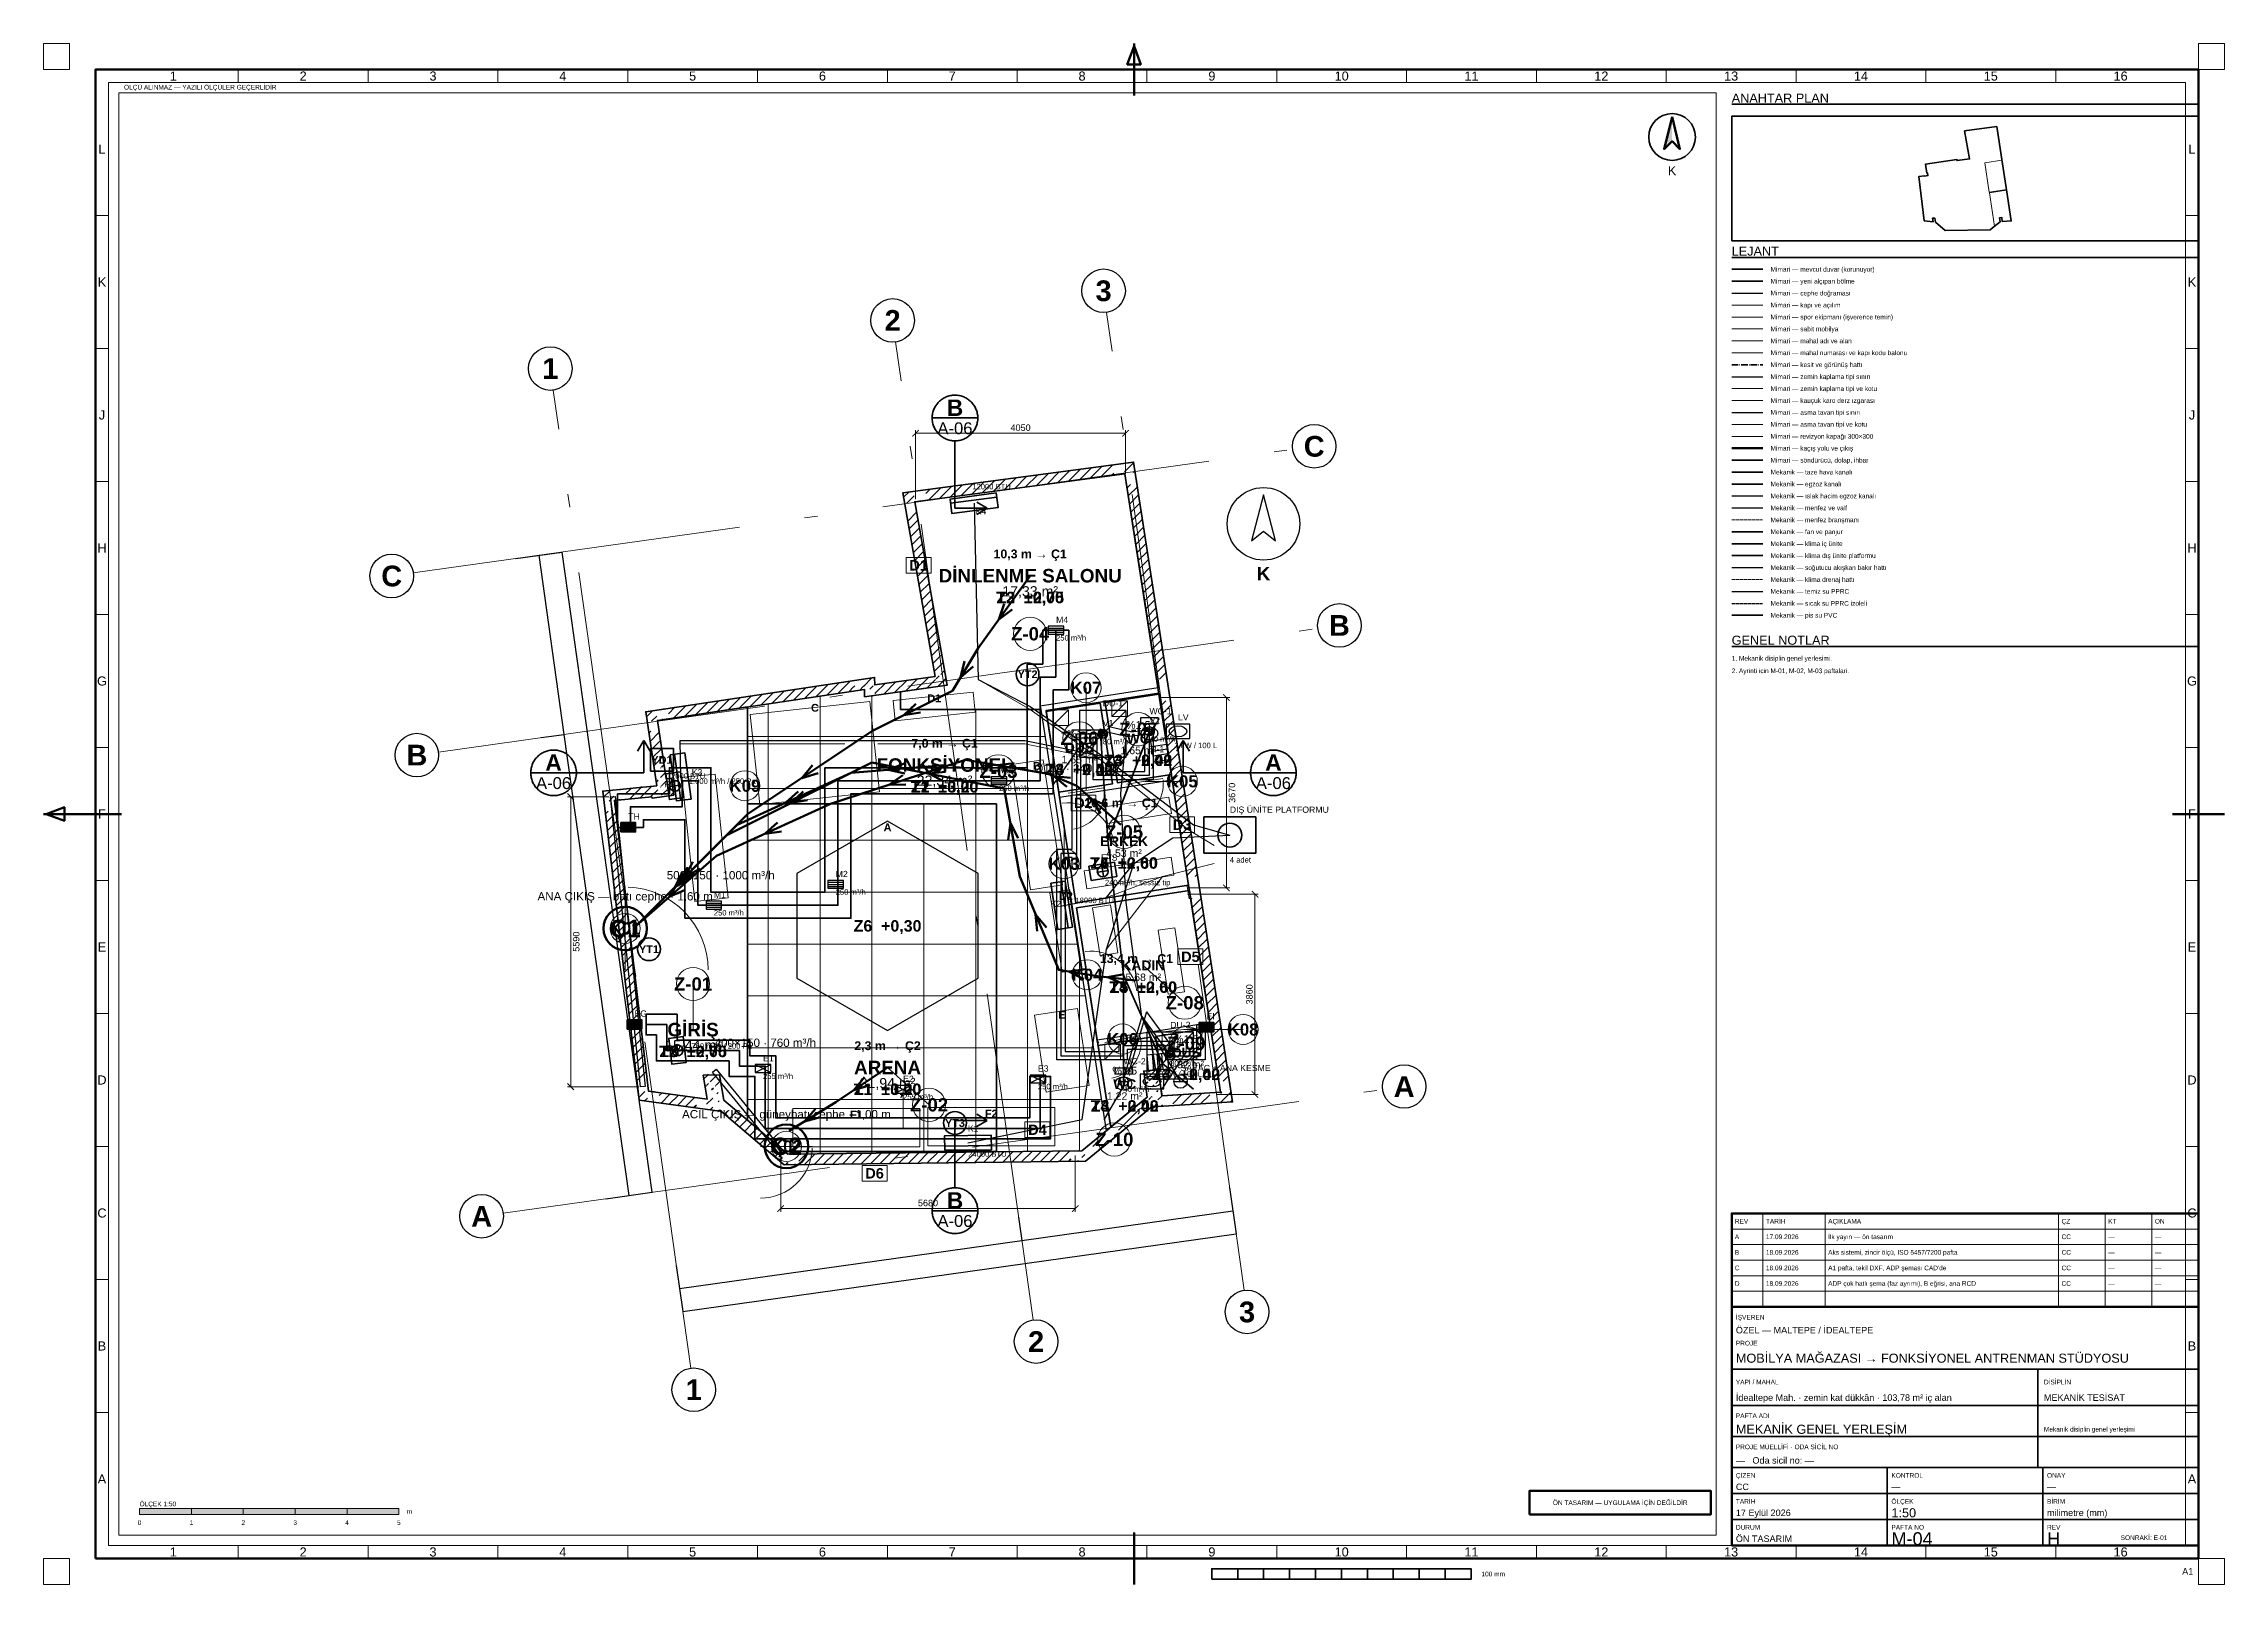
# Paper-space layout 'M-04 MEKANİK GENEL YERLEŞİM' of a CAD drawing. Header units: millimetres. Extents: x 0 to 841, y 0 to 594.
# The model-space entities are those that its viewports show. They can reach past a viewport. Long polylines and large blocks are cut down to what shows.
import ezdxf
from ezdxf.enums import TextEntityAlignment as Align

# ---------------------------------------------------------------- set-up
doc = ezdxf.new("R2010")
doc.units = ezdxf.units.MM
doc.linetypes.add('DASHDOT', pattern=[3.556, 2.54, -0.508, 0, -0.508])
doc.linetypes.add('DASHED', pattern=[1.524, 1.27, -0.254])
for name, color, linetype, lineweight in [('A-CEPHE', 5, 'Continuous', 25), ('A-DUVAR-MEVCUT', 8, 'Continuous', 35), ('A-DUVAR-YENI', 1, 'Continuous', 35), ('A-EKIPMAN', 9, 'Continuous', 18), ('A-KAPI', 8, 'Continuous', 18), ('A-KESIT-HAT', 1, 'DASHDOT', 35), ('A-MAHAL', 250, 'Continuous', 18), ('A-MOBILYA', 9, 'Continuous', 18), ('A-TAVAN-KAPAK', 150, 'Continuous', 18), ('A-TAVAN-SINIR', 150, 'Continuous', 25), ('A-TAVAN-YAZI', 150, 'Continuous', 13), ('A-YANGIN-EKIP', 1, 'Continuous', 35), ('A-YANGIN-KACIS', 3, 'Continuous', 50), ('A-YAZI', 7, 'Continuous', 13), ('A-ZEMIN-DERZ', 253, 'Continuous', 13), ('A-ZEMIN-SINIR', 30, 'Continuous', 25), ('A-ZEMIN-YAZI', 30, 'Continuous', 13), ('G-AKS-BALON', 8, 'Continuous', 25), ('G-AKS-HAT', 8, 'DASHDOT', 18), ('G-ANTET', 7, 'Continuous', 25), ('G-CERCEVE', 7, 'Continuous', 70), ('G-KUZEY', 7, 'Continuous', 25), ('G-OLCU', 7, 'Continuous', 13), ('G-OLCU-ZINCIR', 7, 'Continuous', 13), ('G-PAFTA-ZON', 8, 'Continuous', 13), ('G-YAZI', 7, 'Continuous', 18), ('M-HAVA-BESLEME', 3, 'Continuous', 35), ('M-HAVA-BRANSMAN', 3, 'DASHED', 18), ('M-HAVA-CIHAZ', 2, 'Continuous', 35), ('M-HAVA-EGZOZ', 1, 'Continuous', 35), ('M-HAVA-ISLAK', 6, 'Continuous', 25), ('M-HAVA-MENFEZ', 3, 'Continuous', 25), ('M-KLIMA-BAKIR', 4, 'Continuous', 25), ('M-KLIMA-DIS', 4, 'Continuous', 35), ('M-KLIMA-DRENAJ', 4, 'DASHED', 18), ('M-KLIMA-IC', 4, 'Continuous', 35), ('M-SIHHI-CIHAZ', 8, 'Continuous', 25), ('M-SIHHI-PIS', 8, 'Continuous', 35), ('M-SIHHI-SICAK', 30, 'DASHED', 25), ('M-SIHHI-TEMIZ', 5, 'Continuous', 25), ('M-YAZI', 7, 'Continuous', 13)]:
    doc.layers.add(name, color=color, linetype=linetype, lineweight=lineweight)
doc.layers.add('G-VIEWPORT', color=251, linetype='Continuous', lineweight=13, plot=False)
doc.styles.add('GYM', font='arial.ttf')
doc.styles.add('GYM-B', font='arialbd.ttf')
doc.styles.add('OpenSansCondensed-Light', font='OpenSansCondensed-Light.ttf')
doc.dimstyles.new('EZDXF', dxfattribs={"dimtxt": 0.25, "dimasz": 0.175, "dimexe": 0.375, "dimexo": 0.125, "dimgap": 0.1, "dimtad": 1, "dimlfac": 100, "dimzin": 12, "dimdsep": 46, "dimtxsty": 'OpenSansCondensed-Light', "dimblk": 'ARCHTICK', "dimcen": 2.5, "dimazin": 3, "dimtfac": 0.5, "dimtmove": 2, "dimatfit": 3})
doc.dimstyles.new('GYM-50', dxfattribs={"dimscale": 50, "dimtxt": 2.5, "dimasz": 2.5, "dimexe": 1.25, "dimexo": 1.5, "dimgap": 0.9, "dimtad": 1, "dimdec": 0, "dimtxsty": 'GYM', "dimblk": 'ARCHTICK', "dimcen": 2.5, "dimclrd": 7, "dimclre": 7, "dimclrt": 7, "dimazin": 3, "dimtfac": 1, "dimtmove": 0, "dimatfit": 3, "dimlwd": 18, "dimlwe": 13})

psp = doc.layouts.new('M-04 MEKANİK GENEL YERLEŞİM')

# ---------------------------------------------------------------- texts
at = {"layer": 'G-ANTET', "style": 'GYM'}
for s, height, p in [('K', 3.5, (628, 545)), ('0', 1.8, (37, 23.8)), ('1', 1.8, (57, 23.8)), ('2', 1.8, (77, 23.8)), ('3', 1.8, (97, 23.8)), ('4', 1.8, (117, 23.8)), ('5', 1.8, (137, 23.8))]:
    psp.add_text(s, height=height, dxfattribs=at).set_placement(p, align=Align.MIDDLE_CENTER)
for s, height, p in [('A', 1.8, (652.2, 134)), ('REV', 1.8, (652.2, 140)), ('TARİH', 1.8, (664.2, 140)), ('17.09.2026', 1.8, (664.2, 134)), ('AÇIKLAMA', 1.8, (688.2, 140)), ('İlk yayın — ön tasarım', 1.8, (688.2, 134)), ('ÇZ', 1.8, (778.2, 140)), ('CC', 1.8, (778.2, 134)), ('KT', 1.8, (796.2, 140)), ('ON', 1.8, (814.2, 140)), ('B', 1.8, (652.2, 128)), ('18.09.2026', 1.8, (664.2, 128)), ('Aks sistemi, zincir ölçü, ISO 5457/7200 pafta', 1.8, (688.2, 128)), ('CC', 1.8, (778.2, 128)), ('—', 1.8, (796.2, 134)), ('—', 1.8, (796.2, 128)), ('—', 1.8, (814.2, 134)), ('—', 1.8, (814.2, 128)), ('C', 1.8, (652.2, 122)), ('18.09.2026', 1.8, (664.2, 122)), ("A1 pafta, tekil DXF, ADP şeması CAD'de", 1.8, (688.2, 122)), ('CC', 1.8, (778.2, 122)), ('—', 1.8, (796.2, 122)), ('—', 1.8, (814.2, 122)), ('D', 1.8, (652.2, 116)), ('18.09.2026', 1.8, (664.2, 116)), ('ADP çok hatlı şema (faz ayrımı), B eğrisi, ana RCD', 1.8, (688.2, 116)), ('CC', 1.8, (778.2, 116)), ('—', 1.8, (796.2, 116)), ('—', 1.8, (814.2, 116)), ('İŞVEREN', 1.8, (652.6, 103)), ('ÖZEL — MALTEPE / İDEALTEPE', 2.5, (652.6, 98)), ('PROJE', 1.8, (652.6, 93)), ('MOBİLYA MAĞAZASI → FONKSİYONEL ANTRENMAN STÜDYOSU', 3.5, (652.6, 87.2)), ('YAPI / MAHAL', 1.8, (652.6, 78)), ('DİSİPLİN', 1.8, (771.4, 78)), ('İdealtepe Mah. · zemin kat dükkân · 103,78 m² iç alan', 2.5, (652.6, 72)), ('MEKANİK TESİSAT', 2.5, (771.4, 72)), ('PAFTA ADI', 1.8, (652.6, 65)), ('MEKANİK GENEL YERLEŞİM', 3.5, (652.6, 59.8)), ('Mekanik disiplin genel yerleşimi', 1.8, (771.4, 59.8)), ('PROJE MÜELLİFİ · ODA SİCİL NO', 1.8, (652.6, 53)), ('—   Oda sicil no: —', 2.5, (652.6, 47.8)), ('ÇİZEN', 1.8, (652.6, 42)), ('KONTROL', 1.8, (712.6, 42)), ('ONAY', 1.8, (772.6, 42)), ('CC', 2.5, (652.6, 37.6)), ('—', 2.5, (712.6, 37.6)), ('—', 2.5, (772.6, 37.6)), ('ÖLÇEK 1:50', 1.8, (37, 31)), ('m', 1.8, (140, 28.1)), ('TARİH', 1.8, (652.6, 32)), ('17 Eylül 2026', 2.5, (652.6, 27.6)), ('ÖLÇEK', 1.8, (712.6, 32)), ('1:50', 3.5, (712.6, 27.6)), ('BİRİM', 1.8, (772.6, 32)), ('milimetre (mm)', 2.5, (772.6, 27.6)), ('ÖN TASARIM', 2.5, (652.6, 17.6)), ('DURUM', 1.8, (652.6, 22)), ('PAFTA NO', 1.8, (712.6, 22)), ('M-04', 5, (712.6, 17.6)), ('REV', 1.8, (772.6, 22)), ('H', 5, (772.6, 17.6)), ('SONRAKİ: E-01', 1.8, (801, 18))]:
    psp.add_text(s, height=height, dxfattribs=at).set_placement(p, align=Align.MIDDLE_LEFT)
at = {"layer": 'G-ANTET', "color": 1, "style": 'GYM'}
psp.add_text('ÖN TASARIM — UYGULAMA İÇİN DEĞİLDİR', height=1.8, dxfattribs=at).set_placement((608, 31.5), align=Align.MIDDLE_CENTER)
at = {"layer": 'G-CERCEVE', "style": 'GYM'}
psp.add_text('100 mm', height=1.8, dxfattribs=at).set_placement((554.5, 4), align=Align.MIDDLE_LEFT)
psp.add_text('A1', height=2.5, dxfattribs=at).set_placement((829, 5), align=Align.MIDDLE_RIGHT)
at = {"layer": 'G-PAFTA-ZON', "style": 'GYM'}
for s, p in [('1', (50.03, 581.5)), ('2', (100.09, 581.5)), ('3', (150.16, 581.5)), ('4', (200.22, 581.5)), ('5', (250.28, 581.5)), ('6', (300.34, 581.5)), ('7', (350.41, 581.5)), ('8', (400.47, 581.5)), ('9', (450.53, 581.5)), ('10', (500.59, 581.5)), ('11', (550.66, 581.5)), ('12', (600.72, 581.5)), ('13', (650.78, 581.5)), ('14', (700.84, 581.5)), ('15', (750.91, 581.5)), ('16', (800.97, 581.5)), ('L', (22.5, 553.36)), ('L', (828.5, 553.36)), ('K', (22.5, 502.09)), ('K', (828.5, 502.09)), ('J', (22.5, 450.82)), ('J', (828.5, 450.82)), ('H', (22.5, 399.55)), ('H', (828.5, 399.55)), ('G', (22.5, 348.27)), ('G', (828.5, 348.27)), ('F', (22.5, 297)), ('F', (828.5, 297)), ('E', (22.5, 245.73)), ('E', (828.5, 245.73)), ('D', (22.5, 194.45)), ('D', (828.5, 194.45)), ('C', (22.5, 143.18)), ('C', (828.5, 143.18)), ('B', (22.5, 91.91)), ('B', (828.5, 91.91)), ('A', (22.5, 40.64)), ('A', (828.5, 40.64)), ('1', (50.03, 12.5)), ('2', (100.09, 12.5)), ('3', (150.16, 12.5)), ('4', (200.22, 12.5)), ('5', (250.28, 12.5)), ('6', (300.34, 12.5)), ('7', (350.41, 12.5)), ('8', (400.47, 12.5)), ('9', (450.53, 12.5)), ('10', (500.59, 12.5)), ('11', (550.66, 12.5)), ('12', (600.72, 12.5)), ('13', (650.78, 12.5)), ('14', (700.84, 12.5)), ('15', (750.91, 12.5)), ('16', (800.97, 12.5))]:
    psp.add_text(s, height=3.5, dxfattribs=at).set_placement(p, align=Align.MIDDLE_CENTER)
at = {"layer": 'G-YAZI', "style": 'GYM'}
for s, height, p in [('ÖLÇÜ ALINMAZ — YAZILI ÖLÇÜLER GEÇERLİDİR', 1.8, (31, 577.2)), ('ANAHTAR PLAN', 3.5, (651, 573)), ('LEJANT', 3.5, (651, 514)), ('Mimari — mevcut duvar (korunuyor)', 1.8, (666, 507)), ('Mimari — yeni alçıpan bölme', 1.8, (666, 502.4)), ('Mimari — cephe doğraması', 1.8, (666, 497.8)), ('Mimari — kapı ve açılım', 1.8, (666, 493.2)), ('Mimari — spor ekipmanı (işverence temin)', 1.8, (666, 488.6)), ('Mimari — sabit mobilya', 1.8, (666, 484)), ('Mimari — mahal adı ve alan', 1.8, (666, 479.4)), ('Mimari — mahal numarası ve kapı kodu balonu', 1.8, (666, 474.8)), ('Mimari — kesit ve görünüş hattı', 1.8, (666, 470.2)), ('Mimari — zemin kaplama tipi sınırı', 1.8, (666, 465.6)), ('Mimari — zemin kaplama tipi ve kotu', 1.8, (666, 461)), ('Mimari — kauçuk karo derz ızgarası', 1.8, (666, 456.4)), ('Mimari — asma tavan tipi sınırı', 1.8, (666, 451.8)), ('Mimari — asma tavan tipi ve kotu', 1.8, (666, 447.2)), ('Mimari — revizyon kapağı 300×300', 1.8, (666, 442.6)), ('Mimari — kaçış yolu ve çıkış', 1.8, (666, 438)), ('Mimari — söndürücü, dolap, ihbar', 1.8, (666, 433.4)), ('Mekanik — taze hava kanalı', 1.8, (666, 428.8)), ('Mekanik — egzoz kanalı', 1.8, (666, 424.2)), ('Mekanik — ıslak hacim egzoz kanalı', 1.8, (666, 419.6)), ('Mekanik — menfez ve valf', 1.8, (666, 415)), ('Mekanik — menfez branşmanı', 1.8, (666, 410.4)), ('Mekanik — fan ve panjur', 1.8, (666, 405.8)), ('Mekanik — klima iç ünite', 1.8, (666, 401.2)), ('Mekanik — klima dış ünite platformu', 1.8, (666, 396.6)), ('Mekanik — soğutucu akışkan bakır hattı', 1.8, (666, 392)), ('Mekanik — klima drenaj hattı', 1.8, (666, 387.4)), ('Mekanik — temiz su PPRC', 1.8, (666, 382.8)), ('Mekanik — sıcak su PPRC izoleli', 1.8, (666, 378.2)), ('Mekanik — pis su PVC', 1.8, (666, 373.6)), ('GENEL NOTLAR', 3.5, (651, 364)), ('1. Mekanik disiplin genel yerlesimi.', 1.8, (651, 357)), ('2. Ayrinti icin M-01, M-02, M-03 paftalari.', 1.8, (651, 352.2))]:
    psp.add_text(s, height=height, dxfattribs=at).set_placement(p, align=Align.MIDDLE_LEFT)

msp = doc.modelspace()

# ---------------------------------------------------------------- texts
at = {"layer": 'A-EKIPMAN', "style": 'GYM-B'}
for s, p in [('C', (3900, 8553.31202)), ('D1', (6200, 8736.25055)), ('B', (8180, 7432.8534)), ('A', (5300, 6249.88661)), ('D2', (8740, 4925.57862)), ('E', (8660, 2634.89996)), ('F1', (4700, 710)), ('F2', (7300, 730))]:
    msp.add_text(s, height=150, dxfattribs=at).set_placement(p, align=Align.MIDDLE_CENTER)
at = {"layer": 'A-KESIT-HAT'}
for s, height, style, p in [('B', 316.8, 'GYM-B', (6600, 14338)), ('A-06', 228.8, 'GYM', (6600, 13942)), ('A', 316.8, 'GYM-B', (-1140, 7498)), ('A', 316.8, 'GYM-B', (12740, 7498)), ('A-06', 228.8, 'GYM', (-1140, 7102)), ('A-06', 228.8, 'GYM', (12740, 7102)), ('B', 316.8, 'GYM-B', (6600, -942)), ('A-06', 228.8, 'GYM', (6600, -1338))]:
    msp.add_text(s, height=height, dxfattribs=dict(at, style=style)).set_placement(p, align=Align.MIDDLE_CENTER)
at = {"layer": 'A-MAHAL', "style": 'GYM-B'}
for s, height, p in [('D1', 200, (5900, 11300)), ('Z-04', 256, (8050, 9980)), ('K07', 232, (9127, 8940)), ('Z-06', 256, (8998.66203, 7965.93168)), ('Z-07', 256, (10135.11529, 8141.86577)), ('K09', 232, (2550, 7050)), ('Z-03', 256, (7439.23048, 7330)), ('K05', 232, (10983, 7136)), ('D2', 200, (9077.46134, 6720)), ('D3', 200, (10980, 6300)), ('Z-05', 256, (9859.90516, 6161.42476)), ('K03', 232, (8703, 5547)), ('K01', 232, (240, 4300)), ('D5', 200, (11140, 3754.92268)), ('K04', 232, (9147, 3407)), ('Z-01', 256, (1550, 3230)), ('Z-08', 256, (11031.05136, 2868.43966)), ('K06', 232, (9831, 2169)), ('Z-09', 256, (11059.72246, 2087.69884)), ('K08', 232, (12156, 2353)), ('Z-02', 256, (6100, 900)), ('D4', 200, (8190, 420)), ('K02', 232, (3350, 100)), ('Z-10', 256, (9673.01863, 232.83984)), ('D6', 200, (5050, -420))]:
    msp.add_text(s, height=height, dxfattribs=at).set_placement(p, align=Align.MIDDLE_CENTER)
at = {"layer": 'A-TAVAN-YAZI', "style": 'GYM-B'}
for s, p in [('T2  +2,75', (8050, 10680)), ('T3  +2,40', (10135.11529, 7541.86577)), ('T3  +2,40', (8998.66203, 7365.93168)), ('T1  +3,20', (6400, 7030)), ('T4  +2,60', (9859.90516, 5561.42476)), ('T4  +2,60', (10231.05136, 3168.43966)), ('T2  +2,75', (1550, 1930)), ('T1  +3,20', (5300, 1200)), ('T3  +2,40', (11059.72246, 1487.69884)), ('T3  +2,40', (9873.01863, 879.25))]:
    msp.add_text(s, height=220, dxfattribs=at).set_placement(p, align=Align.MIDDLE_CENTER)
at = {"layer": 'A-YANGIN-EKIP', "style": 'GYM-B'}
for s, p in [('YT2', (8000, 9200)), ('YD1', (950, 7550)), ('YT1', (700, 3900)), ('YT3', (6600, 550))]:
    msp.add_text(s, height=150, dxfattribs=at).set_placement(p, align=Align.MIDDLE_CENTER)
at = {"layer": 'A-YANGIN-KACIS'}
for s, height, style, p in [('10,3 m → Ç1', 170, 'GYM-B', (8050, 11520)), ('7,0 m → Ç1', 170, 'GYM-B', (6400, 7870)), ('10,6 m → Ç1', 170, 'GYM-B', (9800, 6720)), ('ANA ÇIKIŞ — batı cephe · 1,60 m', 160, 'GYM', (240, 4920)), ('Ç1', 336, 'GYM-B', (240, 4300)), ('13,4 m → Ç1', 170, 'GYM-B', (10100, 3720)), ('2,3 m → Ç2', 170, 'GYM-B', (5300, 2040)), ('ACİL ÇIKIŞ — güneybatı cephe · 1,00 m', 160, 'GYM', (3350, 720)), ('Ç2', 336, 'GYM-B', (3350, 100))]:
    msp.add_text(s, height=height, dxfattribs=dict(at, style=style)).set_placement(p, align=Align.MIDDLE_CENTER)
at = {"layer": 'A-YAZI'}
for s, height, style, p in [('DİNLENME SALONU', 260, 'GYM-B', (8050, 11100)), ('17,33 m²', 195, 'GYM', (8050, 10800)), ('WC', 190, 'GYM-B', (10135.11529, 7961.86577)), ('FONKSİYONEL', 260, 'GYM-B', (6400, 7450)), ('1,65 m²', 145, 'GYM', (8998.66203, 7555.93168)), ('DUŞ', 190, 'GYM-B', (8998.66203, 7785.93168)), ('1,65 m²', 145, 'GYM', (10135.11529, 7731.86577)), ('22,34 m²', 195, 'GYM', (6400, 7150)), ('ERKEK', 190, 'GYM-B', (9859.90516, 5981.42476)), ('4,53 m²', 145, 'GYM', (9859.90516, 5751.42476)), ('KADIN', 190, 'GYM-B', (10231.05136, 3588.43966)), ('5,68 m²', 145, 'GYM', (10231.05136, 3358.43966)), ('GİRİŞ', 260, 'GYM-B', (1550, 2350)), ('15,44 m²', 195, 'GYM', (1550, 2050)), ('ARENA', 260, 'GYM-B', (5300, 1620)), ('1,32 m²', 145, 'GYM', (11059.72246, 1677.69884)), ('DUŞ', 190, 'GYM-B', (11059.72246, 1907.69884)), ('31,94 m²', 195, 'GYM', (5300, 1320)), ('WC', 190, 'GYM-B', (9873.01863, 1299.25)), ('1,22 m²', 145, 'GYM', (9873.01863, 1069.25))]:
    msp.add_text(s, height=height, dxfattribs=dict(at, style=style)).set_placement(p, align=Align.MIDDLE_CENTER)
at = {"layer": 'A-ZEMIN-YAZI'}
for s, height, style, p in [('Z3  ±0,00', 220, 'GYM-B', (8050, 10680)), ('%1,5', 150, 'GYM', (8998.66203, 8045.93168)), ('%1,5', 150, 'GYM', (10135.11529, 8221.86577)), ('Z4  −0,02', 220, 'GYM-B', (10135.11529, 7541.86577)), ('Z4  −0,02', 220, 'GYM-B', (8998.66203, 7365.93168)), ('Z2  ±0,00', 220, 'GYM-B', (6400, 7030)), ('Z5  ±0,00', 220, 'GYM-B', (9859.90516, 5561.42476)), ('Z6  +0,30', 220, 'GYM-B', (5300, 4350)), ('Z5  ±0,00', 220, 'GYM-B', (10231.05136, 3168.43966)), ('%1,5', 150, 'GYM', (11059.72246, 2167.69884)), ('Z3  ±0,00', 220, 'GYM-B', (1550, 1930)), ('Z1  ±0,00', 220, 'GYM-B', (5300, 1200)), ('%1,5', 150, 'GYM', (9873.01863, 1559.25)), ('Z4  −0,02', 220, 'GYM-B', (11059.72246, 1487.69884)), ('Z4  −0,02', 220, 'GYM-B', (9873.01863, 879.25))]:
    msp.add_text(s, height=height, dxfattribs=dict(at, style=style)).set_placement(p, align=Align.MIDDLE_CENTER)
at = {"layer": 'G-AKS-BALON', "style": 'GYM-B'}
for s, p in [('3', (9465.50993, 16592.49282)), ('2', (5397.82498, 16020.81698)), ('1', (-1203.03989, 15093.12592)), ('C', (13526.91556, 13594.11197)), ('C', (-4260.93918, 11094.19201)), ('B', (14012.17862, 10141.28591)), ('B', (-3775.67612, 7641.36596)), ('A', (15261.38468, 1252.72295)), ('A', (-2526.47006, -1247.19701)), ('3', (12231.91446, -3091.49818)), ('2', (8164.22951, -3663.17402)), ('1', (1563.36464, -4590.86508))]:
    msp.add_text(s, height=399, dxfattribs=at).set_placement(p, align=Align.MIDDLE_CENTER)
at = {"layer": 'M-YAZI', "style": 'GYM'}
for s, p in [('Ø160 · 240 m³/h', (8943, 7387)), ('500×150 · 1000 m³/h', (2083, 5327)), ('400×150 · 760 m³/h', (2943, 2097))]:
    msp.add_text(s, height=160, dxfattribs=at).set_placement(p, align=Align.MIDDLE_CENTER)

# ---------------------------------------------------------------- blocks, each defined once
blk = doc.blocks.new('G_KUZEY')
blk.add_lwpolyline([(0, 560), (-230, -330), (0, -140), (230, -330)], close=True)
blk.add_circle((0, 0), 700)
at = {"style": 'GYM-B'}
blk.add_text('K', height=260, dxfattribs=at).set_placement((0, -960), align=Align.MIDDLE_CENTER)
blk = doc.blocks.new('_ARCHTICK')
at = {"color": 0, "linetype": 'BYBLOCK', "const_width": 0.15}
blk.add_lwpolyline([(-0.5, -0.5), (0.5, 0.5)], dxfattribs=at)
blk = doc.blocks.new('M_MENFEZ_BESLEME')
for p, q in [((-150, 40), (150, 40)), ((-150, 0), (150, 0)), ((-150, -40), (150, -40))]:
    blk.add_line(p, q)
blk.add_lwpolyline([(-150, -75), (150, -75), (150, 75), (-150, 75)], close=True)
at = {"style": 'GYM'}
for tag, p, height in [('KOD', (0, 140), 120), ('DEBI', (0, -200), 105)]:
    blk.add_attdef(tag, p, '', height=height, dxfattribs=at)
blk = doc.blocks.new('M_MENFEZ_EGZOZ')
for p, q in [((-150, -75), (150, 75)), ((-150, 75), (150, -75))]:
    blk.add_line(p, q)
blk.add_lwpolyline([(-150, -75), (150, -75), (150, 75), (-150, 75)], close=True)
at = {"style": 'GYM'}
for tag, p, height in [('KOD', (0, 140), 120), ('DEBI', (0, -200), 105)]:
    blk.add_attdef(tag, p, '', height=height, dxfattribs=at)
blk = doc.blocks.new('M_VALF')
for p, q in [((-90, 0), (90, 0)), ((0, -90), (0, 90))]:
    blk.add_line(p, q)
blk.add_circle((0, 0), 90)
at = {"style": 'GYM'}
for tag, p, height in [('KOD', (0, 150), 120), ('DEBI', (0, -200), 105)]:
    blk.add_attdef(tag, p, '', height=height, dxfattribs=at)
blk = doc.blocks.new('M_FAN')
for q in [(-105, 0), (0, 105), (105, 0), (0, -105)]:
    blk.add_line((0, 0), q)
blk.add_lwpolyline([(-250, -140), (250, -140), (250, 140), (-250, 140)], close=True)
blk.add_circle((0, 0), 105)
at = {"style": 'GYM'}
for tag, p, height in [('KOD', (0, 210), 120), ('TANIM', (0, -270), 105)]:
    blk.add_attdef(tag, p, '', height=height, dxfattribs=at)
blk = doc.blocks.new('M_PANJUR')
for p, q in [((-140, 64), (140, 64)), ((-140, 32), (140, 32)), ((-140, 0), (140, 0)), ((-140, -32), (140, -32)), ((-140, -64), (140, -64))]:
    blk.add_line(p, q)
blk.add_lwpolyline([(-140, -90), (140, -90), (140, 90), (-140, 90)], close=True)
at = {"style": 'GYM'}
blk.add_attdef('KOD', (0, 150), '', height=120, dxfattribs=at)
blk = doc.blocks.new('M_KLIMA_IC')
blk.add_line((-450, -60), (450, -60))
blk.add_lwpolyline([(-450, -140), (450, -140), (450, 140), (-450, 140)], close=True)
at = {"style": 'GYM'}
for tag, p, height in [('KOD', (0, 215), 120), ('KAPASITE', (0, -270), 105)]:
    blk.add_attdef(tag, p, '', height=height, dxfattribs=at)
blk = doc.blocks.new('M_KLIMA_DIS')
blk.add_lwpolyline([(-500, -350), (500, -350), (500, 350), (-500, 350)], close=True)
blk.add_circle((0, 0), 230)
at = {"style": 'GYM'}
for tag, p, height in [('KOD', (0, 430), 120), ('ADET', (0, -530), 105)]:
    blk.add_attdef(tag, p, '', height=height, dxfattribs=at)
blk = doc.blocks.new('M_KLOZET')
blk.add_lwpolyline([(-170, 150), (170, 150), (170, 260), (-170, 260)], close=True)
blk.add_ellipse((0, -40), major_axis=(160, 0), ratio=0.78)
at = {"style": 'GYM'}
blk.add_attdef('KOD', (0, 330), '', height=120, dxfattribs=at)
blk = doc.blocks.new('M_LAVABO')
blk.add_lwpolyline([(-230, -140), (230, -140), (230, 140), (-230, 140)], close=True)
blk.add_ellipse((0, 0), major_axis=(170, 0), ratio=0.62)
at = {"style": 'GYM'}
blk.add_attdef('KOD', (0, 210), '', height=120, dxfattribs=at)
blk = doc.blocks.new('M_DUS')
blk.add_line((-450, -450), (450, 450))
blk.add_lwpolyline([(-450, -450), (450, -450), (450, 450), (-450, 450)], close=True)
blk.add_circle((0, 0), 80)
at = {"style": 'GYM'}
blk.add_attdef('KOD', (0, 530), '', height=120, dxfattribs=at)
blk = doc.blocks.new('M_SUZGEC')
blk.add_lwpolyline([(-75, -75), (75, -75), (75, 75), (-75, 75)], close=True)
blk.add_circle((0, 0), 42)
blk = doc.blocks.new('M_ISITICI')
for p, q in [((-90, -150), (-90, 150)), ((0, -150), (0, 150)), ((90, -150), (90, 150))]:
    blk.add_line(p, q)
blk.add_lwpolyline([(-200, -150), (200, -150), (200, 150), (-200, 150)], close=True)
at = {"style": 'GYM'}
for tag, p, height in [('KOD', (0, 225), 120), ('GUC', (0, -285), 105)]:
    blk.add_attdef(tag, p, '', height=height, dxfattribs=at)
blk = doc.blocks.new('M_SAYAC')
blk.add_line((-130, 0), (130, 0))
blk.add_circle((0, 0), 130)
at = {"style": 'GYM'}
blk.add_attdef('KOD', (0, 200), '', height=120, dxfattribs=at)

# ---------------------------------------------------------------- dimensions: what is measured, and where the dimension line sits
at = {"layer": 'G-OLCU'}
for base, p1, p2 in [((5840, 13845), (5840, 12500), (9890, 12990)), ((3240, -1100), (3240, 0), (8920, 0))]:
    msp.add_linear_dim(base=base, p1=p1, p2=p2, dimstyle='GYM-50', dxfattribs=at).render()
for base, p1, p2 in [((11835, 8750), (10470, 8750), (11000, 5080)), ((-810, 6840), (0, 6840), (580, 1250)), ((12385, 1100), (11560, 1100), (11010, 4960))]:
    msp.add_linear_dim(base=base, p1=p1, p2=p2, angle=90, dimstyle='GYM-50', dxfattribs=at).render()
at = {"layer": 'G-OLCU-ZINCIR'}
for base, p1, p2, angle in [((761.21992, -785.14231), (-130.02134, -910.3981), (-1864.49045, 11430.99092), 98), ((-933.60676, 8040.79276), (-1379.2274, 7978.16486), (-1864.49045, 11430.99092), 98), ((315.599294, -847.770206), (-130.021337, -910.398102), (-1379.227396, 7978.164864), 98), ((1351.82152, -3085.65762), (1226.56573, -2194.41635), (11895.11555, -695.04946), 8), ((7890.0585, -1712.34593), (7827.43061, -1266.72529), (11895.11555, -695.04946), 8), ((1289.19363, -2640.03698), (1226.56573, -2194.41635), (7827.43061, -1266.72529), 8)]:
    msp.add_linear_dim(base=base, p1=p1, p2=p2, angle=angle, dimstyle='EZDXF', dxfattribs=at).render()

# ---------------------------------------------------------------- hatches: boundary and pattern name
at = {"layer": 'A-DUVAR-MEVCUT'}
h = msp.add_hatch(dxfattribs=at)
h.set_pattern_fill('ANSI31', scale=40)
h.paths.add_polyline_path([(755.9, 6839.6), (760.1, 6814), (957.4615, 6846.37962), (953.2615, 6871.97962)])
h.paths.add_polyline_path([(970.1, 6843.47545), (760.1, 6814), (755.9, 6839.6), (550.1, 6819.23615), (550.1, 7020.21287), (588.37327, 7024), (970.1, 7024)])
h.paths.add_polyline_path([(760.1, 6814), (1177.6, 6872.6), (1149.80064, 7070.65857), (732.30064, 7012.05857)])
h.paths.add_polyline_path([(1148.79926, 7082.6), (1177.6, 6872.6), (967.6, 6843.12455), (967.6, 7082.6)])
h.paths.add_polyline_path([(1177.6, 6872.6), (1133, 7197.8), (934.85479, 7170.6251), (979.45479, 6845.4251)])
h.paths.add_polyline_path([(998.71736, 7407.8), (1032.1, 7184.8), (1133, 7197.8), (1161.80074, 6987.8), (923, 6987.8), (923, 7407.8)])
h.paths.add_polyline_path([(1133, 7197.8), (1032.1, 7184.8), (1057.65684, 6986.4396), (1158.55684, 6999.4396)])
h.paths.add_polyline_path([(1000.66343, 7394.8), (1032.1, 7184.8), (1133, 7197.8), (1163.58364, 6974.8), (822.1, 6974.8), (822.1, 7047.12719), (850.06655, 7049.89447), (822.1, 7236.71433), (822.1, 7394.8)])
h.paths.add_polyline_path([(1032.1, 7184.8), (863.6, 8310.4), (665.80397, 8280.79034), (834.30397, 7155.19034)])
h.paths.add_polyline_path([(1073.6, 8341.83924), (863.6, 8310.4), (895.03657, 8100.4), (692.80804, 8100.4), (653.6, 8362.31433), (653.6, 8481.18967), (915.50741, 8520.4), (1073.6, 8520.4)])
h.paths.add_polyline_path([(863.6, 8310.4), (4855.3, 8908), (4825.68788, 9105.79566), (833.98788, 8508.19566)])
h.paths.add_polyline_path([(4645.3, 9078.78967), (4907.20741, 9118), (5050.72489, 9118), (5053.40565, 8996.24161), (5065.3, 8997.89562), (5065.3, 8795.97116), (4858.4, 8767.2), (4855.3, 8908), (4645.3, 8876.56076)])
h.paths.add_polyline_path([(4855.3, 8908), (4858.4, 8767.2), (5058.35154, 8771.60234), (5055.25154, 8912.40234)])
h.paths.add_polyline_path([(5068.4, 8977.2), (5068.4, 8796.40224), (4858.4, 8767.2), (4855.3, 8908), (4648.4, 8877.02487), (4648.4, 8977.2)])
h.paths.add_polyline_path([(4858.4, 8767.2), (6449.1, 8988.4), (6421.55341, 9186.49388), (4830.85341, 8965.29388)])
h.paths.add_polyline_path([(6412.11555, 9198.4), (6449.1, 8988.4), (6239.1, 8959.19776), (6239.1, 9198.4)])
h.paths.add_polyline_path([(6449.1, 8988.4), (5826, 12526.4), (5629.03136, 12491.71058), (6252.13136, 8953.71058)])
h.paths.add_polyline_path([(6036, 12554.40138), (5826, 12526.4), (5862.98445, 12316.4), (5659.90644, 12316.4), (5616, 12565.70346), (5616, 12700.16874), (5887.72105, 12736.4), (6036, 12736.4)])
h.paths.add_polyline_path([(5826, 12526.4), (9875.8, 13066.4), (9849.36597, 13264.64541), (5799.56597, 12724.64541)])
h.paths.add_polyline_path([(9908.3115, 12856.4), (9875.8, 13066.4), (9665.8, 13038.39862), (9665.8, 13240.16874), (9937.52105, 13276.4), (10045.67113, 13276.4), (10085.8, 13017.19747), (10085.8, 12856.4)])
h.paths.add_polyline_path([(9875.8, 13066.4), (10521.21197, 8897.52123), (10718.85739, 8928.12004), (10073.44542, 13096.99881)])
h.paths.add_polyline_path([(10553.73829, 8687.52123), (10521.21197, 8897.52123), (10488.70047, 9107.52123), (10691.0831, 9107.52123), (10718.85634, 8928.12685), (10731.21197, 8848.35507), (10731.21197, 8687.52123)])
h.paths.add_polyline_path([(10521.21197, 8897.52123), (11110.70061, 5091.60025), (11308.34393, 5122.21268), (10718.85528, 8928.13366)])
h.paths.add_polyline_path([(11143.22349, 4881.60025), (11110.70061, 5091.60025), (11078.17429, 5301.60025), (11280.55908, 5301.60025), (11308.34393, 5122.21268), (11320.70061, 5042.42563), (11320.70061, 4881.60025)])
h.paths.add_polyline_path([(11110.70061, 5091.60025), (11722.09975, 1143.79998), (11919.74355, 1174.40925), (11308.34442, 5122.20951)])
h.paths.add_polyline_path([(11512.09975, 1130.5534), (11722.09975, 1143.79998), (11689.57687, 1353.79998), (11891.96116, 1353.79998), (11932.09975, 1094.62537), (11932.09975, 956.64906), (11569.86991, 933.79998), (11512.09975, 933.79998)])
h.paths.add_polyline_path([(11722.09975, 1143.79998), (10588.6, 1072.3), (10601.19077, 872.69671), (11734.69052, 944.1967)])
h.paths.add_polyline_path([(10378.6, 1282.3), (10561.73131, 1282.3), (10588.6, 1072.3), (10798.6, 1085.54658), (10798.6, 885.14908), (10436.37017, 862.3), (10413.83831, 862.3), (10411.93809, 877.15172), (10393.83456, 862.3), (10378.6, 862.3)])
h.paths.add_polyline_path([(10588.6, 1072.3), (10524, 1577.2), (10325.61719, 1551.81769), (10390.21719, 1046.91769)])
h.paths.add_polyline_path([(10314, 1367.2), (10314, 1558.4237), (10524, 1577.2), (10550.86869, 1367.2)])
h.paths.add_polyline_path([(10524, 1577.2), (10238.8, 1551.7), (10256.61114, 1352.49467), (10541.81114, 1377.99467)])
h.paths.add_polyline_path([(10448.8, 1341.7), (10265.66869, 1341.7), (10238.8, 1551.7), (10448.8, 1570.4763)])
h.paths.add_polyline_path([(10238.8, 1551.7), (10303.4, 1046.8), (10501.78281, 1072.18231), (10437.18281, 1577.08231)])
h.paths.add_polyline_path([(10093.4, 874.52078), (10303.4, 1046.8), (10276.53131, 1256.8), (10513.4, 1256.8), (10513.4, 867.15896), (10414.0187, 860.89009), (10411.93809, 877.15172), (10362.7513, 836.8), (10093.4, 836.8)])
h.paths.add_polyline_path([(10303.4, 1046.8), (9540.39155, 420.84523), (9667.24235, 266.22027), (10430.25079, 892.17505)])
h.paths.add_polyline_path([(9330.39155, 248.48705), (9540.39155, 420.84523), (9750.39155, 593.12445), (9750.39155, 334.43399), (9667.25972, 266.23453), (9599.77378, 210.84523), (9330.39155, 210.84523)])
h.paths.add_polyline_path([(9540.39155, 420.84523), (9046.39991, 15.4), (9173.28544, -139.19645), (9667.27708, 266.24878)])
h.paths.add_polyline_path([(9256.39991, -70.97998), (9119.02362, -183.73201), (8836.39991, -187.16739), (8836.39991, 12.84738), (9046.39991, 15.4), (9256.39991, 187.75817)])
h.paths.add_polyline_path([(9046.39991, 15.4), (3378.1, -53.5), (3380.53088, -253.48523), (9048.83079, -184.58523)])
h.paths.add_polyline_path([(3588.1, -250.96216), (3305.96755, -254.39157), (3168.1, -137.88881), (3168.1, 123.95713), (3378.1, -53.5), (3588.1, -50.94738)])
h.paths.add_polyline_path([(3378.1, -53.5), (2141.7, 991.3), (2012.61127, 838.53842), (3249.01127, -206.26158)])
h.paths.add_polyline_path([(1931.7, 796.08633), (1931.7, 1201.3), (2106.4269, 1201.3), (2141.7, 991.3), (2351.7, 813.84287), (2351.7, 781.3), (2080.34632, 781.3), (2063.38451, 795.63331), (2065.78953, 781.3), (2040.70597, 781.3)])
h.paths.add_polyline_path([(2141.7, 991.3), (2059.9, 1478.3), (1862.66297, 1445.17066), (1944.46297, 958.17066)])
h.paths.add_polyline_path([(1849.9, 1268.3), (1849.9, 1473.66617), (2059.9, 1478.3), (2095.1731, 1268.3)])
h.paths.add_polyline_path([(2059.9, 1478.3), (1747.2, 1471.4), (1751.6121, 1271.44867), (2064.3121, 1278.34867)])
h.paths.add_polyline_path([(1957.2, 1261.4), (1782.43643, 1261.4), (1747.2, 1471.4), (1957.2, 1476.03383)])
h.paths.add_polyline_path([(1747.2, 1471.4), (1824.2, 1012.5), (2021.44265, 1045.59585), (1944.44265, 1504.49585)])
h.paths.add_polyline_path([(2034.2, 1222.5), (2034.2, 802.5), (1884.41791, 802.5), (1614.2, 839.15424), (1614.2, 1040.98586), (1824.2, 1012.5), (1788.96357, 1222.5)])
h.paths.add_polyline_path([(1824.2, 1012.5), (688.9, 1166.5), (662.01681, 968.315), (1797.31681, 814.315)])
h.paths.add_polyline_path([(664.28409, 1376.5), (688.9, 1166.5), (898.9, 1138.01414), (898.9, 956.5), (749.11791, 956.5), (508.31777, 989.16381), (478.9, 1240.12882), (478.9, 1376.5)])
h.paths.add_polyline_path([(688.9, 1166.5), (32.3, 6768), (-166.33998, 6744.7157), (490.26002, 1143.2157)])
h.paths.add_polyline_path([(242.3, 6788.77944), (32.3, 6768), (56.91591, 6558), (-144.45343, 6558), (-177.7, 6841.62882), (-177.7, 6948.19728), (123.49059, 6978), (242.3, 6978)])
h.paths.add_polyline_path([(32.3, 6768), (755.9, 6839.6), (736.20624, 7038.62803), (12.60624, 6967.02803)])
h.paths.add_polyline_path([(965.9, 6842.88594), (760.1, 6814), (755.9, 6839.6), (545.9, 6818.82056), (545.9, 7019.79728), (847.09059, 7049.6), (965.9, 7049.6)])

# ---------------------------------------------------------------- linework, layer by layer
at = {"layer": 'A-CEPHE'}
for points in [[(-44.75972, 6835.35588), (44.75972, 6844.64412), (624.75972, 1254.64412), (535.24028, 1245.35588)], [(3274.7883, 28.54425), (3205.2117, -28.54425), (1925.2117, 1531.45575), (1994.7883, 1588.54425)]]:
    msp.add_lwpolyline(points, close=True, dxfattribs=at)
at = {"layer": 'A-DUVAR-MEVCUT'}
for points in [[(850.06655, 7049.89447), (636.19468, 8478.58391), (5050.25338, 9139.41551), (5053.40565, 8996.24161), (6216.16446, 9157.93285), (5592.86181, 12697.08349), (10043.48371, 13290.52905), (10718.85634, 8928.12685), (11308.34393, 5122.21268), (11953.26152, 957.98393), (10414.0187, 860.89009), (10411.93809, 877.15172), (9667.25972, 266.23453), (9119.02362, -183.73201), (3305.96755, -254.39157), (2063.38451, 795.63331), (2066.37374, 777.81824), (508.31777, 989.16381), (-190.04858, 6946.9754)], [(755.9, 6839.6), (760.1, 6814), (1177.6, 6872.6), (1133, 7197.8), (1032.1, 7184.8), (863.6, 8310.4), (4855.3, 8908), (4858.4, 8767.2), (6449.1, 8988.4), (5826, 12526.4), (9875.8, 13066.4), (10521.21197, 8897.52123), (11110.70061, 5091.60025), (11722.09975, 1143.79998), (10588.6, 1072.3), (10524, 1577.2), (10238.8, 1551.7), (10303.4, 1046.8), (9540.39155, 420.84523), (9046.39991, 15.4), (3378.1, -53.5), (2141.7, 991.3), (2059.9, 1478.3), (1747.2, 1471.4), (1824.2, 1012.5), (688.9, 1166.5), (32.3, 6768)]]:
    msp.add_lwpolyline(points, close=True, dxfattribs=at)
at = {"layer": 'A-DUVAR-YENI'}
for points in [[(8930.5, 4795.6), (11104.4, 5132.3), (10530.7, 8838.2), (8357, 8498.9)], [(8359.63796, 8481.86573), (9397.30877, 8642.50464), (9637.64804, 7089.99763), (8600.06013, 6929.37155)], [(10533.7597, 8818.43543), (10774.09896, 7265.92841), (9736.47089, 7105.29612), (9496.13163, 8657.80313)], [(9603.6, 472.7), (10303.4, 1046.8), (10238.8, 1551.7), (10524, 1577.2), (10588.6, 1072.3), (11722.1, 1143.8), (11119.9, 5032.3), (8946.3, 4695.3)], [(10303.4, 1046.8), (9634.05044, 497.68085), (9600.5238, 492.46201), (9358.88817, 2044.76779), (10368.63975, 2201.94811), (10466.6872, 1572.07561), (10238.8, 1551.7)], [(10558.66058, 1306.30024), (10524, 1577.2), (10518.6784, 1598.06857), (10541.29725, 1580.38314), (10565.99976, 1584.22839), (10467.44979, 2217.32911), (11530.22557, 2382.76331), (11722.1, 1143.8), (10595.02255, 1072.70513)]]:
    msp.add_lwpolyline(points, close=True, dxfattribs=at)
at = {"layer": 'A-EKIPMAN'}
for points in [[(6991.3334, 8468.45876), (6949.89041, 8856.25055), (5408.6666, 8691.54124), (5450.10959, 8303.74945)], [(4960.45095, 8673.31202), (2653.58692, 8426.77938), (2839.54905, 6686.68798), (5146.41308, 6933.22062)], [(8301.8949, 7552.8534), (7689.02869, 7459.07169), (8058.1051, 5047.1466), (8670.97131, 5140.92831)], [(5300, 6369.88661), (3550.72689, 5359.9433), (3550.72689, 3340.0567), (5300, 2330.11339), (7049.27311, 3340.0567), (7049.27311, 5359.9433)], [(8815.52917, 5045.57862), (8430.01656, 4986.5869), (8664.47083, 3454.42138), (9049.98344, 3513.4131)], [(9188.61305, 1272.15913), (8961.72182, 2754.89996), (8131.38695, 2627.84087), (8358.27818, 1145.10004)], [(8525, 110), (8525, 850), (6075, 850), (6075, 110)], [(5925, 90), (5925, 830), (3475, 830), (3475, 90)]]:
    msp.add_lwpolyline(points, close=True, dxfattribs=at)
at = {"layer": 'A-KAPI'}
for p, q in [((9917.12007, 7082.45496), (10608.87993, 7189.54504)), ((8781.12007, 6906.45496), (9472.87993, 7013.54504)), ((8771.84363, 5822.29723), (8634.15637, 6711.70277)), ((240, 3500), (240, 5100)), ((9215.84363, 2962.29723), (9078.15637, 3851.70277)), ((9487.90509, 2099.81993), (10174.09491, 2238.18007)), ((10668.18123, 2313.98587), (11363.81877, 2392.01413)), ((2850, 100), (3850, 100))]:
    msp.add_line(p, q, dxfattribs=at)
for centre, radius, start, end in [((9917.12007, 7082.45496), 700, -81.2, 6.8), ((8781.12007, 6906.45496), 700, -81.2, 6.8), ((8771.84363, 5822.29723), 900, 8.8, 96.8), ((240, 3500), 1600, 0, 88), ((9215.84363, 2962.29723), 900, 8.8, 96.8), ((9487.90509, 2099.81993), 700, -78.6, 9.4), ((10668.18123, 2313.98587), 700, -83.6, 4.4), ((2850, 100), 1000, -90, -2)]:
    msp.add_arc(centre, radius, start, end, dxfattribs=at)
at = {"layer": 'A-KESIT-HAT'}
for p, q in [((6160, 14140), (7040, 14140)), ((6600, 13700), (6600, 12400)), ((6600, 12400), (7220, 12400)), ((7220, 12400), (7020, 12520)), ((7220, 12400), (7020, 12280)), ((600, 7920), (480, 7720)), ((600, 7300), (600, 7920)), ((600, 7920), (720, 7720)), ((11000, 7920), (10880, 7720)), ((11000, 7300), (11000, 7920)), ((11000, 7920), (11120, 7720)), ((-1580, 7300), (-700, 7300)), ((-700, 7300), (600, 7300)), ((12300, 7300), (11000, 7300)), ((12300, 7300), (13180, 7300)), ((6600, -700), (6600, 600)), ((6600, 600), (7220, 600)), ((7220, 600), (7020, 720)), ((7220, 600), (7020, 480)), ((6160, -1140), (7040, -1140))]:
    msp.add_line(p, q, dxfattribs=at)
for centre in [(6600, 14140), (-1140, 7300), (12740, 7300), (6600, -1140)]:
    msp.add_circle(centre, 440, dxfattribs=at)
at = {"layer": 'A-MAHAL'}
for p, q in [((9127, 6960), (9127, 8940)), ((10135.11529, 7961.86577), (10135.11529, 8141.86577)), ((8998.66203, 7785.93168), (8998.66203, 7965.93168)), ((6400, 7450), (7439.23048, 7330)), ((2550, 7050), (2550, 7050)), ((10263, 7136), (10983, 7136)), ((8703, 6267), (8703, 5547)), ((9859.90516, 5981.42476), (9859.90516, 6161.42476)), ((240, 4300), (240, 4300)), ((9147, 3407), (9147, 3407)), ((10231.05136, 3588.43966), (11031.05136, 2868.43966)), ((1550, 2350), (1550, 3230)), ((9831, 2169), (9831, 2169)), ((11016, 2353), (12156, 2353)), ((11059.72246, 1907.69884), (11059.72246, 2087.69884)), ((5300, 1620), (6100, 900)), ((3350, 100), (3350, 100))]:
    msp.add_line(p, q, dxfattribs=at)
for points in [[(5660, 11150), (6140, 11150), (6140, 11450), (5660, 11450)], [(8837.46134, 6570), (9317.46134, 6570), (9317.46134, 6870), (8837.46134, 6870)], [(10740, 6150), (11220, 6150), (11220, 6450), (10740, 6450)], [(10900, 3604.92268), (11380, 3604.92268), (11380, 3904.92268), (10900, 3904.92268)], [(7950, 270), (8430, 270), (8430, 570), (7950, 570)], [(4810, -570), (5290, -570), (5290, -270), (4810, -270)]]:
    msp.add_lwpolyline(points, close=True, dxfattribs=at)
for centre, radius in [((8050, 9980), 320), ((9127, 8940), 290), ((10135.11529, 8141.86577), 320), ((8998.66203, 7965.93168), 320), ((7439.23048, 7330), 320), ((2550, 7050), 290), ((10983, 7136), 290), ((9859.90516, 6161.42476), 320), ((8703, 5547), 290), ((240, 4300), 290), ((1550, 3230), 320), ((9147, 3407), 290), ((11031.05136, 2868.43966), 320), ((12156, 2353), 290), ((9831, 2169), 290), ((11059.72246, 2087.69884), 320), ((6100, 900), 320), ((9673.01863, 232.83984), 320), ((3350, 100), 290)]:
    msp.add_circle(centre, radius, dxfattribs=at)
at = {"layer": 'A-MOBILYA'}
for points in [[(1977.78546, 7277.39803), (1331.34623, 7209.45452), (1582.21454, 4822.60197), (2228.65377, 4890.54548)], [(9489.35099, 6642.46888), (9538.32954, 6326.23938), (10773.60105, 6517.56185), (10724.6225, 6833.79135)], [(9088.02588, 5411.53909), (9141.59617, 5065.66307), (10821.56543, 5325.86162), (10767.99514, 5671.73765)], [(9599.46699, 4752.47771), (9253.63184, 4698.64419), (9397.44426, 3774.77028), (9743.27941, 3828.60381)], [(10836.46976, 4315.03583), (10520.27762, 4265.81661), (10712.54022, 3030.69107), (11028.73235, 3079.91029)]]:
    msp.add_lwpolyline(points, close=True, dxfattribs=at)
at = {"layer": 'A-TAVAN-KAPAK'}
for p, q in [((8489.63796, 8212.50464), (8789.63796, 8512.50464)), ((9626.13163, 8388.43543), (9926.13163, 8688.43543)), ((10597.44979, 1952.76331), (10897.44979, 2252.76331)), ((9488.88817, 1771.94811), (9788.88817, 2071.94811))]:
    msp.add_line(p, q, dxfattribs=at)
for points in [[(8489.63796, 8212.50464), (8789.63796, 8212.50464), (8789.63796, 8512.50464), (8489.63796, 8512.50464)], [(9626.13163, 8388.43543), (9926.13163, 8388.43543), (9926.13163, 8688.43543), (9626.13163, 8688.43543)], [(10597.44979, 1952.76331), (10897.44979, 1952.76331), (10897.44979, 2252.76331), (10597.44979, 2252.76331)], [(9488.88817, 1771.94811), (9788.88817, 1771.94811), (9788.88817, 2071.94811), (9488.88817, 2071.94811)]]:
    msp.add_lwpolyline(points, close=True, dxfattribs=at)
at = {"layer": 'A-TAVAN-SINIR'}
for points in [[(5550, 8520), (5550, 8863.3727), (6449.1, 8988.4), (5826, 12526.4), (9875.8, 13066.4), (10515.1, 8937), (8242.9, 8582.3), (8252.57632, 8520)], [(2600, 604.02093), (3314.78894, 0), (7400, 0), (7400, 6700), (2600, 6700), (2600, 8570.35757), (863.6, 8310.4), (4855.3, 8908), (4858.4, 8767.2), (6449.1, 8988.4), (5550, 8863.3727), (5550, 8520), (8252.57632, 8520), (9513.9, 399.1), (9046.4, 15.4), (3378.1, -53.5)], [(2141.7, 991.3), (2059.9, 1478.3), (1747.2, 1471.4), (1824.2, 1012.5), (688.9, 1166.5), (32.3, 6768), (755.9, 6839.6), (760.1, 6814), (1177.6, 6872.6), (1133, 7197.8), (1032.1, 7184.8), (863.6, 8310.4), (2600, 8570.35757), (2600, 604.02093)], [(8359.63796, 8481.86573), (9397.30877, 8642.50464), (9637.64804, 7089.99763), (8600.06013, 6929.37155)], [(10533.7597, 8818.43543), (10774.09896, 7265.92841), (9736.47089, 7105.29612), (9496.13163, 8657.80313)], [(8930.5, 4795.6), (8615.36389, 6830.54951), (9707.19808, 6999.57331), (10789.39745, 7167.10556), (11104.4, 5132.3)], [(7400, 6700), (7400, 0), (3314.78894, 0), (2600, 604.02093), (2600, 6700)], [(11119.9, 5032.3), (11521.9613, 2436.12704), (11501.20547, 2432.91264), (11518.72819, 2456.87682), (11514.88294, 2481.57933), (10406.51516, 2309.04817), (9343.50717, 2143.57783), (9347.35242, 2118.87532), (9371.33254, 2101.35522), (9350.58243, 2098.12521), (8946.3, 4695.3)], [(10303.4, 1046.8), (9634.05044, 497.68085), (9600.5238, 492.46201), (9358.88817, 2044.76779), (10368.63975, 2201.94811), (10466.6872, 1572.07561), (10238.8, 1551.7)], [(10558.66058, 1306.30024), (10524, 1577.2), (10518.6784, 1598.06857), (10541.29725, 1580.38314), (10565.99976, 1584.22839), (10467.44979, 2217.32911), (11530.22557, 2382.76331), (11722.1, 1143.8), (10595.02255, 1072.70513)]]:
    msp.add_lwpolyline(points, close=True, dxfattribs=at)
at = {"layer": 'A-YANGIN-EKIP'}
msp.add_lwpolyline([(730, 7330), (1170, 7330), (1170, 7770), (730, 7770)], close=True, dxfattribs=at)
for centre in [(8000, 9200), (700, 3900), (6600, 550)]:
    msp.add_circle(centre, 220, dxfattribs=at)
at = {"layer": 'A-YANGIN-KACIS'}
for p, q in [((7445.37713, 10253.52798), (7546.58535, 10559.96356)), ((7445.37713, 10253.52798), (7702.42433, 10448.65)), ((6706.29066, 9136.31669), (6784.97729, 9449.29318)), ((6706.29066, 9136.31669), (6948.48873, 9349.59109)), ((5614.21111, 8409.08688), (5846.45844, 8633.15618)), ((5614.21111, 8409.08688), (5932.54599, 8462.08476)), ((3650.23095, 7200.15396), (3853.53907, 7450.77655)), ((3650.23095, 7200.15396), (3959.7703, 7291.4297)), ((5320.62176, 7360.05181), (5619.78814, 7481.0698)), ((5320.62176, 7360.05181), (5635.69227, 7290.22024)), ((5328.91084, 7069.06701), (5592.08235, 7255.84663)), ((6098.36353, 7284.6346), (6419.21247, 7319.30197)), ((6098.36353, 7284.6346), (6382.36297, 7131.36951)), ((7422.50942, 7444.95154), (7742.32943, 7488.09128)), ((7422.50942, 7444.95154), (7710.46248, 7299.25009)), ((8508.93562, 7234.4451), (8756.31596, 7027.20408)), ((8508.93562, 7234.4451), (8830.20211, 7203.88836)), ((3336.13403, 6725.51547), (3577.06956, 6940.21513)), ((3336.13403, 6725.51547), (3656.31741, 6765.86986)), ((3439.00311, 6719.50155), (3671.82716, 6942.97153)), ((3439.00311, 6719.50155), (3757.47352, 6771.67881)), ((5328.91084, 7069.06701), (5651.59229, 7073.81624)), ((9240.02919, 6794.09189), (9407.76251, 6518.39024)), ((9240.02919, 6794.09189), (9534.47039, 6661.9925)), ((2936.13403, 6125.51547), (3177.06956, 6340.21513)), ((7668.71864, 6327.26104), (7627.97784, 6007.1266)), ((7668.71864, 6327.26104), (7816.57481, 6040.40842)), ((2936.13403, 6125.51547), (3256.31741, 6165.86986)), ((1297.72078, 5197.72078), (1447.92966, 5483.34845)), ((1397.72078, 5297.72078), (1547.92966, 5583.34845)), ((1089.26531, 4906.77947), (1258.77003, 5181.3956)), ((1197.72078, 5097.72078), (1347.92966, 5383.34845)), ((1197.72078, 5097.72078), (1483.34845, 5247.92966)), ((1297.72078, 5197.72078), (1583.34845, 5347.92966)), ((1397.72078, 5297.72078), (1683.34845, 5447.92966)), ((1089.26531, 4906.77947), (1384.55082, 5036.98062)), ((8155.76923, 4566.15385), (8185.91141, 4244.8482)), ((8155.76923, 4566.15385), (8362.69088, 4318.50631)), ((8797.26069, 3468.43829), (9116.70155, 3514.30122)), ((8797.26069, 3468.43829), (9086.44462, 3325.19539)), ((9546.01534, 3359.0917), (9862.61623, 3421.61968)), ((9546.01534, 3359.0917), (9842.30361, 3231.18887)), ((4650.4614, 1184.80914), (4853.19151, 1435.89951)), ((4650.4614, 1184.80914), (4959.78963, 1276.79785)), ((3696.40927, 581.139), (3909.44448, 823.54748)), ((3696.40927, 581.139), (4009.30794, 660.13455))]:
    msp.add_line(p, q, dxfattribs=at)
for points in [[(8050, 11100), (7050, 9700), (6550, 8880), (5000, 8100), (2600, 6500), (450, 4350)], [(9800, 6300), (8950, 7050), (8400, 7280), (6800, 7550), (4200, 6700), (2000, 5700), (450, 4350)], [(10100, 3300), (9350, 3380), (8600, 3500), (7850, 5300), (7550, 7000), (5000, 7500), (2200, 6100), (450, 4350)], [(6400, 7450), (4600, 7300), (2400, 6300), (450, 4350)], [(5300, 1620), (4300, 950), (3400, 400)]]:
    msp.add_lwpolyline(points, dxfattribs=at)
for centre in [(240, 4300), (3350, 100)]:
    msp.add_circle(centre, 420, dxfattribs=at)
at = {"layer": 'A-ZEMIN-DERZ'}
for p, q in [((3000, 6700), (3000, 8630.24183)), ((4000, 6700), (4000, 8779.95248)), ((5000, 6700), (5000, 8786.89065)), ((7000, 6700), (7000, 8520)), ((8000, 2.68067), (8000, 8520)), ((2600, 8000), (8333.3418, 8000)), ((2600, 7000), (8488.66001, 7000)), ((3000, 266.00734), (3000, 6700)), ((4000, 0), (4000, 6700)), ((5000, 0), (5000, 6700)), ((6000, 0), (6000, 6700)), ((7000, 0), (7000, 6700)), ((2600, 6000), (7400, 6000)), ((7400, 6000), (8643.97822, 6000)), ((2600, 5000), (7400, 5000)), ((7400, 5000), (8799.29643, 5000)), ((2600, 4000), (7400, 4000)), ((7400, 4000), (8954.61465, 4000)), ((9000, 14.83599), (9000, 3707.79117)), ((2600, 3000), (7400, 3000)), ((7400, 3000), (9109.93286, 3000)), ((2600, 2000), (7400, 2000)), ((7400, 2000), (9265.25107, 2000)), ((2600, 1000), (7400, 1000)), ((7400, 1000), (9420.56929, 1000)), ((3000, 266.00734), (3000, 266.00734)), ((3314.78894, 0), (7400, 0)), ((3314.78894, 0), (7400, 0)), ((4000, -45.94061), (4000, 0)), ((5000, -33.78529), (5000, 0)), ((7000, -9.47465), (7000, 0)), ((7400, 0), (7779.46502, 0))]:
    msp.add_line(p, q, dxfattribs=at)
at = {"layer": 'A-ZEMIN-SINIR'}
for p, q in [((8479.63796, 7049.37155), (8998.66203, 7785.93168)), ((9616.13163, 7225.29612), (10135.11529, 7961.86577)), ((10587.44979, 1192.70513), (11059.72246, 1907.69884)), ((9478.88817, 612.46201), (9873.01863, 1299.25))]:
    msp.add_line(p, q, dxfattribs=at)
for points in [[(5550, 8520), (5550, 8863.3727), (6449.1, 8988.4), (5826, 12526.4), (9875.8, 13066.4), (10515.1, 8937), (8242.9, 8582.3), (8252.57632, 8520)], [(2600, 604.02093), (3314.78894, 0), (7400, 0), (7400, 6700), (2600, 6700), (2600, 8570.35757), (863.6, 8310.4), (4855.3, 8908), (4858.4, 8767.2), (6449.1, 8988.4), (5550, 8863.3727), (5550, 8520), (8252.57632, 8520), (9513.9, 399.1), (9046.4, 15.4), (3378.1, -53.5)], [(2141.7, 991.3), (2059.9, 1478.3), (1747.2, 1471.4), (1824.2, 1012.5), (688.9, 1166.5), (32.3, 6768), (755.9, 6839.6), (760.1, 6814), (1177.6, 6872.6), (1133, 7197.8), (1032.1, 7184.8), (863.6, 8310.4), (2600, 8570.35757), (2600, 604.02093)], [(8359.63796, 8481.86573), (9397.30877, 8642.50464), (9637.64804, 7089.99763), (8600.06013, 6929.37155)], [(10533.7597, 8818.43543), (10774.09896, 7265.92841), (9736.47089, 7105.29612), (9496.13163, 8657.80313)], [(8930.5, 4795.6), (8615.36389, 6830.54951), (9707.19808, 6999.57331), (10789.39745, 7167.10556), (11104.4, 5132.3)], [(7400, 6700), (7400, 0), (3314.78894, 0), (2600, 604.02093), (2600, 6700)], [(5300, 6369.88661), (3550.72689, 5359.9433), (3550.72689, 3340.0567), (5300, 2330.11339), (7049.27311, 3340.0567), (7049.27311, 5359.9433)], [(11119.9, 5032.3), (11521.9613, 2436.12704), (11501.20547, 2432.91264), (11518.72819, 2456.87682), (11514.88294, 2481.57933), (10406.51516, 2309.04817), (9343.50717, 2143.57783), (9347.35242, 2118.87532), (9371.33254, 2101.35522), (9350.58243, 2098.12521), (8946.3, 4695.3)], [(10303.4, 1046.8), (9634.05044, 497.68085), (9600.5238, 492.46201), (9358.88817, 2044.76779), (10368.63975, 2201.94811), (10466.6872, 1572.07561), (10238.8, 1551.7)], [(10558.66058, 1306.30024), (10524, 1577.2), (10518.6784, 1598.06857), (10541.29725, 1580.38314), (10565.99976, 1584.22839), (10467.44979, 2217.32911), (11530.22557, 2382.76331), (11722.1, 1143.8), (10595.02255, 1072.70513)]]:
    msp.add_lwpolyline(points, close=True, dxfattribs=at)
at = {"layer": 'G-AKS-BALON'}
for centre in [(9465.50993, 16592.49282), (5397.82498, 16020.81698), (-1203.03989, 15093.12592), (13526.91556, 13594.11197), (-4260.93918, 11094.19201), (14012.17862, 10141.28591), (-3775.67612, 7641.36596), (15261.38468, 1252.72295), (-2526.47006, -1247.19701), (12231.91446, -3091.49818), (8164.22951, -3663.17402), (1563.36464, -4590.86508)]:
    msp.add_circle(centre, 420, dxfattribs=at)
at = {"layer": 'G-AKS-HAT'}
for p, q in [((12173.46176, -2675.58559), (9523.96264, 16176.58023)), ((8105.77681, -3247.26143), (5456.27769, 15604.90439)), ((1504.91193, -4174.95249), (-1144.58719, 14677.21333)), ((-3845.02659, 11152.64471), (13111.00298, 13535.65926)), ((-3359.76353, 7699.81866), (13596.26603, 10082.83321)), ((-2110.55747, -1188.7443), (14845.47209, 1194.27024))]:
    msp.add_line(p, q, dxfattribs=at)
at = {"layer": 'M-HAVA-BESLEME'}
msp.add_lwpolyline([(93, 6897), (1093, 6897), (1093, 7397), (1893, 7397), (1893, 4997), (4093, 4997), (4093, 7397), (7993, 7397), (7993, 9397), (8293, 9397), (8293, 10047), (8793, 10047), (8793, 8897), (8493, 8897), (8493, 6897), (4593, 6897), (4593, 4497), (1393, 4497), (1393, 6397), (593, 6397), (593, 6247), (93, 6247)], close=True, dxfattribs=at)
msp.add_lwpolyline([(343, 6247), (343, 6647), (1343, 6647), (1343, 7147), (1643, 7147), (1643, 4747), (4343, 4747), (4343, 7147), (8243, 7147), (8243, 9147), (8543, 9147), (8543, 10047)], dxfattribs=at)
at = {"layer": 'M-HAVA-BRANSMAN'}
for p, q in [((8543, 10047), (8550, 10047)), ((8550, 10047), (8550, 10050)), ((9343, 8047), (9450, 8047)), ((9450, 8047), (9450, 8050)), ((10343, 8100), (10350, 8100)), ((10350, 8100), (10350, 8100)), ((7450, 7147), (7450, 7150)), ((7450, 7147), (7450, 7147)), ((4343, 5150), (4300, 5150)), ((4300, 5150), (4300, 5150)), ((1950, 4747), (1950, 4750)), ((1950, 4747), (1950, 4747)), ((9843, 1847), (9850, 1847)), ((9850, 1847), (9850, 1350)), ((10750, 1847), (10750, 1850)), ((10750, 1847), (10750, 1847)), ((2943, 1600), (2900, 1600)), ((2900, 1600), (2900, 1600)), ((8243, 1400), (8200, 1400)), ((8200, 1400), (8200, 1400)), ((5600, 447), (5600, 1200)), ((5600, 447), (5600, 447))]:
    msp.add_line(p, q, dxfattribs=at)
at = {"layer": 'M-HAVA-EGZOZ'}
msp.add_lwpolyline([(1243, 2647), (1243, 2147), (2643, 2147), (2643, 1847), (3143, 1847), (3143, 647), (8043, 647), (8043, 1447), (8443, 1447), (8443, 247), (2743, 247), (2743, 1447), (2243, 1447), (2243, 1747), (843, 1747), (843, 2247), (643, 2247), (643, 2647)], close=True, dxfattribs=at)
msp.add_lwpolyline([(643, 2447), (1043, 2447), (1043, 1947), (2443, 1947), (2443, 1647), (2943, 1647), (2943, 447), (5643, 447), (8243, 447), (8243, 1447)], dxfattribs=at)
at = {"layer": 'M-HAVA-ISLAK'}
msp.add_lwpolyline([(8863, 5447), (8863, 5667), (8723, 5667), (8723, 1927), (9763, 1927), (9763, 2127), (10823, 2127), (10823, 1927), (11263, 1927), (11263, 2447), (11423, 2447), (11423, 1767), (10663, 1767), (10663, 1967), (9923, 1967), (9923, 1767), (8563, 1767), (8563, 5827), (8863, 5827), (8863, 8127), (9423, 8127), (9423, 7327), (10263, 7327), (10263, 8147), (10423, 8147), (10423, 7167), (9263, 7167), (9263, 7967), (9023, 7967), (9023, 5827), (9023, 5447)], close=True, dxfattribs=at)
msp.add_lwpolyline([(10343, 8147), (10343, 7247), (9343, 7247), (9343, 8047), (8943, 8047), (8943, 5447), (8943, 5747), (8643, 5747), (8643, 1847), (9843, 1847), (9843, 2047), (10743, 2047), (10743, 1847), (11343, 1847), (11343, 2447)], dxfattribs=at)
at = {"layer": 'M-KLIMA-BAKIR'}
for points in [[(6970, 12497), (7050, 9100), (8050, 8580), (9450, 7620), (11200, 6300), (11900, 6100)], [(1311, 7222), (1300, 7920), (5950, 7920), (7950, 7920), (9450, 7620), (11200, 6300), (11900, 6100)], [(6851, 169), (9050, 620), (9520, 3900), (10050, 5550), (10800, 6050), (11900, 6100)], [(8659, 4733), (9520, 4900), (10050, 5550), (10800, 6050), (11900, 6100)]]:
    msp.add_lwpolyline(points, dxfattribs=at)
at = {"layer": 'M-KLIMA-DRENAJ'}
for points in [[(6970, 12497), (7050, 9100), (8050, 8520), (9400, 7560), (11100, 6200), (11600, 5900)], [(1311, 7222), (1300, 7860), (5950, 7860), (7950, 7860), (9400, 7560), (11100, 6200), (11600, 5900)], [(6851, 169), (9050, 620), (9520, 3900), (10600, 5300), (11600, 5550)], [(8659, 4733), (9520, 4900), (10600, 5300), (11600, 5550)]]:
    msp.add_lwpolyline(points, dxfattribs=at)
at = {"layer": 'M-SIHHI-PIS'}
for points in [[(9400, 8150), (9550, 6000), (9850, 3400), (10600, 1700), (11200, 1200)], [(9450, 8050), (9400, 8150)], [(10350, 8100), (9550, 6000)], [(9850, 1350), (9850, 3400)], [(10750, 1850), (10600, 1700)]]:
    msp.add_lwpolyline(points, dxfattribs=at)
at = {"layer": 'M-SIHHI-SICAK'}
for points in [[(9990, 8090), (9540, 8190)], [(9990, 8090), (10440, 8140)], [(10290, 2690), (9940, 1490)], [(10290, 2690), (10840, 1940)]]:
    msp.add_lwpolyline(points, dxfattribs=at)
at = {"layer": 'M-SIHHI-TEMIZ'}
for points in [[(9900, 8000), (9450, 8100)], [(10950, 1350), (10200, 2600), (9900, 4800), (9800, 6900), (9900, 8000)], [(9900, 8000), (10350, 8050)], [(10200, 2600), (9850, 1400)], [(10200, 2600), (10750, 1850)]]:
    msp.add_lwpolyline(points, dxfattribs=at)

# ---------------------------------------------------------------- block references
at = {"layer": 'G-KUZEY'}
msp.add_blockref('G_KUZEY', (12550, 12100), dxfattribs=at)
at = {"layer": 'M-HAVA-CIHAZ'}
ref = msp.add_blockref('M_FAN', (1200, 7050), dxfattribs=dict(at, rotation=97.8))
ref.add_attrib('KOD', 'F-TH', (991.94295, 7021.49973), dxfattribs={"layer": '0', "height": 120, "style": 'GYM'})
ref.add_attrib('TANIM', '1.000 m³/h / 250 Pa', (1467.50192, 7086.6432), dxfattribs={"layer": '0', "height": 105, "style": 'GYM'})
for p, values in [((300, 6250), {'KOD': 'TH'}), ((420, 2450), {'KOD': 'EG'}), ((11450, 2400), {'KOD': 'EI'})]:
    msp.add_blockref('M_PANJUR', p, dxfattribs=at).add_auto_attribs(values)
ref = msp.add_blockref('M_FAN', (9450, 5400), dxfattribs=dict(at, rotation=8.8))
ref.add_attrib('KOD', 'F-IS', (9417.87297, 5607.52796), dxfattribs={"layer": '0', "height": 120, "style": 'GYM'})
ref.add_attrib('TANIM', '240 m³/h, sessiz tip', (9491.30618, 5133.17834), dxfattribs={"layer": '0', "height": 105, "style": 'GYM'})
ref = msp.add_blockref('M_FAN', (1250, 1950), dxfattribs=dict(at, rotation=96.7))
ref.add_attrib('KOD', 'F-EG', (1041.43416, 1925.49915), dxfattribs={"layer": '0', "height": 120, "style": 'GYM'})
ref.add_attrib('TANIM', '760 m³/h / 200 Pa', (1518.15608, 1981.5011), dxfattribs={"layer": '0', "height": 105, "style": 'GYM'})
at = {"layer": 'M-HAVA-MENFEZ'}
for name, p, values in [('M_MENFEZ_BESLEME', (8550, 10050), {'KOD': 'M4', 'DEBI': '250 m³/h'}), ('M_VALF', (9450, 8050), {'KOD': 'V1', 'DEBI': '80 m³/h'}), ('M_VALF', (10350, 8100), {'KOD': 'V2', 'DEBI': '40 m³/h'}), ('M_MENFEZ_BESLEME', (7450, 7150), {'KOD': 'M3', 'DEBI': '250 m³/h'}), ('M_MENFEZ_BESLEME', (4300, 5150), {'KOD': 'M2', 'DEBI': '250 m³/h'}), ('M_MENFEZ_BESLEME', (1950, 4750), {'KOD': 'M1', 'DEBI': '250 m³/h'}), ('M_VALF', (10750, 1850), {'KOD': 'V3', 'DEBI': '80 m³/h'}), ('M_MENFEZ_EGZOZ', (2900, 1600), {'KOD': 'E1', 'DEBI': '255 m³/h'}), ('M_MENFEZ_EGZOZ', (5600, 1200), {'KOD': 'E2', 'DEBI': '255 m³/h'}), ('M_MENFEZ_EGZOZ', (8200, 1400), {'KOD': 'E3', 'DEBI': '250 m³/h'}), ('M_VALF', (9850, 1350), {'KOD': 'V4', 'DEBI': '40 m³/h'})]:
    msp.add_blockref(name, p, dxfattribs=at).add_auto_attribs(values)
at = {"layer": 'M-KLIMA-DIS'}
msp.add_blockref('M_KLIMA_DIS', (11900, 6100), dxfattribs=at).add_auto_attribs({'KOD': 'DIŞ ÜNİTE PLATFORMU', 'ADET': '4 adet'})
at = {"layer": 'M-KLIMA-IC'}
ref = msp.add_blockref('M_KLIMA_IC', (6970, 12497), dxfattribs=dict(at, rotation=187.6))
ref.add_attrib('KOD', 'K4', (6998.43512, 12283.88866), dxfattribs={"layer": '0', "height": 120, "style": 'GYM'})
ref.add_attrib('KAPASITE', '12000 BTU', (6934.29077, 12764.6282), dxfattribs={"layer": '0', "height": 105, "style": 'GYM'})
ref = msp.add_blockref('M_KLIMA_IC', (1311, 7222), dxfattribs=dict(at, rotation=277.8))
ref.add_attrib('KOD', 'K3', (1524.01079, 7251.17885), dxfattribs={"layer": '0', "height": 120, "style": 'GYM'})
ref.add_attrib('KAPASITE', '12000 BTU', (1043.49808, 7185.3568), dxfattribs={"layer": '0', "height": 105, "style": 'GYM'})
ref = msp.add_blockref('M_KLIMA_IC', (8656, 4747), dxfattribs=dict(at, rotation=98.8))
ref.add_attrib('KOD', 'K2', (8443.5309, 4714.10805), dxfattribs={"layer": '0', "height": 120, "style": 'GYM'})
ref.add_attrib('KAPASITE', '18000 BTU', (8922.82166, 4788.30618), dxfattribs={"layer": '0', "height": 105, "style": 'GYM'})
ref = msp.add_blockref('M_KLIMA_IC', (6851, 169), dxfattribs=dict(at, rotation=0.7))
ref.add_attrib('KOD', 'K1', (6848.37334, 383.98395), dxfattribs={"layer": '0', "height": 120, "style": 'GYM'})
ref.add_attrib('KAPASITE', '24000 BTU', (6854.29859, -100.97985), dxfattribs={"layer": '0', "height": 105, "style": 'GYM'})
at = {"layer": 'M-SIHHI-CIHAZ'}
for name, p, values in [('M_DUS', (9450, 8050), {'KOD': 'DU-1'}), ('M_KLOZET', (10350, 8100), {'KOD': 'WC-1'}), ('M_LAVABO', (10900, 8100), {'KOD': 'LV'}), ('M_DUS', (10750, 1850), {'KOD': 'DU-2'}), ('M_KLOZET', (9850, 1350), {'KOD': 'WC-2'}), ('M_LAVABO', (10400, 1350), {'KOD': 'LV'})]:
    msp.add_blockref(name, p, dxfattribs=at).add_auto_attribs(values)
for p in [(9450, 8050), (10750, 1850)]:
    msp.add_blockref('M_SUZGEC', p, dxfattribs=at)
ref = msp.add_blockref('M_ISITICI', (10550, 7732), dxfattribs=dict(at, rotation=98.8))
ref.add_attrib('KOD', 'SI-1', (10327.64861, 7697.57819), dxfattribs={"layer": '0', "height": 120, "style": 'GYM'})
ref.add_attrib('GUC', '3 kW / 100 L', (10831.64509, 7775.60096), dxfattribs={"layer": '0', "height": 105, "style": 'GYM'})
ref = msp.add_blockref('M_ISITICI', (10511, 1727), dxfattribs=dict(at, rotation=5.1))
ref.add_attrib('KOD', 'SI-2', (10490.99878, 1951.10924), dxfattribs={"layer": '0', "height": 120, "style": 'GYM'})
ref.add_attrib('GUC', '3 kW / 100 L', (10536.33487, 1443.1283), dxfattribs={"layer": '0', "height": 105, "style": 'GYM'})
at = {"layer": 'M-SIHHI-TEMIZ'}
msp.add_blockref('M_SAYAC', (10950, 1350), dxfattribs=at).add_auto_attribs({'KOD': 'SAYAÇ + ANA KESME'})

msp.set_redraw_order([(e.dxf.handle, doc.entitydb.next_handle()) for e in msp.query("TEXT MTEXT ATTDEF DIMENSION ARC_DIMENSION")])  # texts and dimensions are drawn at this point

# ---------------------------------------------------------------- hatches: boundary and pattern name
at = {"layer": 'G-ANTET'}
for color, points in [(7, [(628, 565.74), (624.94, 553.32), (628, 556.38)]), (7, [(37, 27), (57, 27), (57, 29.2), (37, 29.2)]), (0, [(57, 27), (77, 27), (77, 29.2), (57, 29.2)]), (7, [(77, 27), (97, 27), (97, 29.2), (77, 29.2)]), (0, [(97, 27), (117, 27), (117, 29.2), (97, 29.2)]), (7, [(117, 27), (137, 27), (137, 29.2), (117, 29.2)])]:
    psp.add_hatch(color=color, dxfattribs=at).paths.add_polyline_path(points)

# ---------------------------------------------------------------- linework, layer by layer
at = {"layer": 'G-ANTET', "color": 8, "linetype": 'Continuous', "lineweight": 35}
for p, q in [((651, 507), (663, 507)), ((651, 373.6), (663, 373.6))]:
    psp.add_line(p, q, dxfattribs=at)
at = {"layer": 'G-ANTET', "color": 1, "linetype": 'Continuous', "lineweight": 35}
for p, q in [((651, 502.4), (663, 502.4)), ((651, 433.4), (663, 433.4)), ((651, 424.2), (663, 424.2))]:
    psp.add_line(p, q, dxfattribs=at)
at = {"layer": 'G-ANTET', "color": 5, "linetype": 'Continuous', "lineweight": 25}
for p, q in [((651, 497.8), (663, 497.8)), ((651, 382.8), (663, 382.8))]:
    psp.add_line(p, q, dxfattribs=at)
at = {"layer": 'G-ANTET', "color": 8, "linetype": 'Continuous', "lineweight": 18}
psp.add_line((651, 493.2), (663, 493.2), dxfattribs=at)
at = {"layer": 'G-ANTET', "color": 9, "linetype": 'Continuous', "lineweight": 18}
for p, q in [((651, 488.6), (663, 488.6)), ((651, 484), (663, 484))]:
    psp.add_line(p, q, dxfattribs=at)
at = {"layer": 'G-ANTET', "color": 7, "linetype": 'Continuous', "lineweight": 13}
psp.add_line((651, 479.4), (663, 479.4), dxfattribs=at)
at = {"layer": 'G-ANTET', "color": 250, "linetype": 'Continuous', "lineweight": 18}
psp.add_line((651, 474.8), (663, 474.8), dxfattribs=at)
at = {"layer": 'G-ANTET', "color": 1, "linetype": 'DASHDOT', "lineweight": 35}
psp.add_line((651, 470.2), (663, 470.2), dxfattribs=at)
at = {"layer": 'G-ANTET', "color": 30, "linetype": 'Continuous', "lineweight": 25}
psp.add_line((651, 465.6), (663, 465.6), dxfattribs=at)
at = {"layer": 'G-ANTET', "color": 30, "linetype": 'Continuous', "lineweight": 13}
psp.add_line((651, 461), (663, 461), dxfattribs=at)
at = {"layer": 'G-ANTET', "color": 253, "linetype": 'Continuous', "lineweight": 13}
psp.add_line((651, 456.4), (663, 456.4), dxfattribs=at)
at = {"layer": 'G-ANTET', "color": 150, "linetype": 'Continuous', "lineweight": 25}
psp.add_line((651, 451.8), (663, 451.8), dxfattribs=at)
at = {"layer": 'G-ANTET', "color": 150, "linetype": 'Continuous', "lineweight": 13}
psp.add_line((651, 447.2), (663, 447.2), dxfattribs=at)
at = {"layer": 'G-ANTET', "color": 150, "linetype": 'Continuous', "lineweight": 18}
psp.add_line((651, 442.6), (663, 442.6), dxfattribs=at)
at = {"layer": 'G-ANTET', "color": 3, "linetype": 'Continuous', "lineweight": 50}
psp.add_line((651, 438), (663, 438), dxfattribs=at)
at = {"layer": 'G-ANTET', "color": 3, "linetype": 'Continuous', "lineweight": 35}
psp.add_line((651, 428.8), (663, 428.8), dxfattribs=at)
at = {"layer": 'G-ANTET', "color": 6, "linetype": 'Continuous', "lineweight": 25}
psp.add_line((651, 419.6), (663, 419.6), dxfattribs=at)
at = {"layer": 'G-ANTET', "color": 3, "linetype": 'Continuous', "lineweight": 25}
psp.add_line((651, 415), (663, 415), dxfattribs=at)
at = {"layer": 'G-ANTET', "color": 3, "linetype": 'DASHED', "lineweight": 18}
psp.add_line((651, 410.4), (663, 410.4), dxfattribs=at)
at = {"layer": 'G-ANTET', "color": 2, "linetype": 'Continuous', "lineweight": 35}
psp.add_line((651, 405.8), (663, 405.8), dxfattribs=at)
at = {"layer": 'G-ANTET', "color": 4, "linetype": 'Continuous', "lineweight": 35}
for p, q in [((651, 401.2), (663, 401.2)), ((651, 396.6), (663, 396.6))]:
    psp.add_line(p, q, dxfattribs=at)
at = {"layer": 'G-ANTET', "color": 4, "linetype": 'Continuous', "lineweight": 25}
psp.add_line((651, 392), (663, 392), dxfattribs=at)
at = {"layer": 'G-ANTET', "color": 4, "linetype": 'DASHED', "lineweight": 18}
psp.add_line((651, 387.4), (663, 387.4), dxfattribs=at)
at = {"layer": 'G-ANTET', "color": 30, "linetype": 'DASHED', "lineweight": 25}
psp.add_line((651, 378.2), (663, 378.2), dxfattribs=at)
at = {"layer": 'G-ANTET', "lineweight": 18}
for p, q in [((663, 107), (663, 143)), ((687, 107), (687, 143)), ((777, 107), (777, 143)), ((795, 107), (795, 143)), ((813, 107), (813, 143)), ((651, 137), (831, 137)), ((651, 131), (831, 131)), ((651, 125), (831, 125)), ((651, 119), (831, 119)), ((651, 113), (831, 113)), ((651, 107), (831, 107))]:
    psp.add_line(p, q, dxfattribs=at)
at = {"layer": 'G-ANTET', "lineweight": 35}
for p, q in [((651, 83), (831, 83)), ((769, 69), (769, 83)), ((651, 69), (831, 69)), ((769, 45), (769, 69)), ((651, 57), (831, 57)), ((651, 45), (831, 45)), ((711, 15), (711, 45)), ((771, 15), (771, 45)), ((651, 35), (831, 35)), ((651, 25), (831, 25))]:
    psp.add_line(p, q, dxfattribs=at)
at = {"layer": 'G-ANTET', "lineweight": 50}
for points in [[(628, 565.74), (624.94, 553.32), (628, 556.38), (631.06, 553.32)], [(651, 107), (831, 107), (831, 143), (651, 143)]]:
    psp.add_lwpolyline(points, close=True, dxfattribs=at)
at = {"layer": 'G-ANTET', "lineweight": 35}
for points in [[(651, 518), (831, 518), (831, 566), (651, 566)], [(725.39, 543.02), (725.4, 542.94), (726.67, 543.12), (726.54, 544.11), (726.23, 544.07), (725.71, 547.5), (737.88, 549.32), (737.89, 548.89), (742.74, 549.57), (740.84, 560.35), (753.19, 562), (755.16, 549.29), (756.96, 537.69), (758.82, 525.65), (755.36, 525.43), (755.17, 526.97), (754.3, 526.89), (754.49, 525.35), (752.17, 523.45), (750.66, 522.21), (733.38, 522), (729.61, 525.19), (729.36, 526.67), (728.41, 526.65), (728.64, 525.25), (725.18, 525.72), (723.18, 542.8), (725.39, 543.02)]]:
    psp.add_lwpolyline(points, close=True, dxfattribs=at)
at = {"layer": 'G-ANTET', "lineweight": 13}
for points in [[(750.31, 536.78), (756.94, 537.81), (755.19, 549.11), (748.56, 548.07), (750.31, 536.78)], [(752.36, 523.6), (754.49, 525.35), (754.3, 526.89), (755.17, 526.97), (755.36, 525.43), (758.82, 525.65), (756.98, 537.51), (750.36, 536.48), (752.36, 523.6)]]:
    psp.add_lwpolyline(points, close=True, dxfattribs=at)
at = {"layer": 'G-ANTET', "lineweight": 100}
psp.add_lwpolyline([(651, 15), (831, 15), (831, 107), (651, 107)], close=True, dxfattribs=at)
at = {"layer": 'G-ANTET', "color": 1, "lineweight": 50}
psp.add_lwpolyline([(573, 27), (643, 27), (643, 36), (573, 36)], close=True, dxfattribs=at)
at = {"layer": 'G-ANTET', "lineweight": 18}
for points in [[(37, 27), (57, 27), (57, 29.2), (37, 29.2)], [(57, 27), (77, 27), (77, 29.2), (57, 29.2)], [(77, 27), (97, 27), (97, 29.2), (77, 29.2)], [(97, 27), (117, 27), (117, 29.2), (97, 29.2)], [(117, 27), (137, 27), (137, 29.2), (117, 29.2)]]:
    psp.add_lwpolyline(points, close=True, dxfattribs=at)
at = {"layer": 'G-ANTET', "lineweight": 35}
psp.add_circle((628, 558), 9, dxfattribs=at)
at = {"layer": 'G-CERCEVE', "lineweight": 70}
for p, q in [((420.5, 574), (420.5, 594)), ((0, 297), (30, 297)), ((821, 297), (841, 297)), ((420.5, 0), (420.5, 20))]:
    psp.add_line(p, q, dxfattribs=at)
at = {"layer": 'G-CERCEVE', "lineweight": 35}
for p, q in [((450.5, 2), (450.5, 6)), ((460.5, 2), (460.5, 6)), ((470.5, 2), (470.5, 6)), ((480.5, 2), (480.5, 6)), ((490.5, 2), (490.5, 6)), ((500.5, 2), (500.5, 6)), ((510.5, 2), (510.5, 6)), ((520.5, 2), (520.5, 6)), ((530.5, 2), (530.5, 6)), ((540.5, 2), (540.5, 6)), ((550.5, 2), (550.5, 6))]:
    psp.add_line(p, q, dxfattribs=at)
at = {"layer": 'G-CERCEVE', "lineweight": 13}
for points in [[(0, 584), (10, 584), (10, 594), (0, 594)], [(831, 584), (841, 584), (841, 594), (831, 594)], [(0, 0), (10, 0), (10, 10), (0, 10)], [(831, 0), (841, 0), (841, 10), (831, 10)]]:
    psp.add_lwpolyline(points, close=True, dxfattribs=at)
at = {"layer": 'G-CERCEVE', "lineweight": 70}
for points in [[(420.5, 593), (417.9, 586), (423.1, 586)], [(20, 10), (831, 10), (831, 584), (20, 584)], [(1, 297), (8, 294.4), (8, 299.6)]]:
    psp.add_lwpolyline(points, close=True, dxfattribs=at)
at = {"layer": 'G-CERCEVE', "lineweight": 18}
psp.add_lwpolyline([(29, 19), (645, 19), (645, 575), (29, 575)], close=True, dxfattribs=at)
at = {"layer": 'G-CERCEVE', "lineweight": 35}
psp.add_lwpolyline([(450.5, 2), (550.5, 2), (550.5, 6), (450.5, 6)], close=True, dxfattribs=at)
at = {"layer": 'G-PAFTA-ZON', "lineweight": 13}
for p, q in [((75.06, 579), (75.06, 584)), ((125.12, 579), (125.12, 584)), ((175.19, 579), (175.19, 584)), ((225.25, 579), (225.25, 584)), ((275.31, 579), (275.31, 584)), ((325.38, 579), (325.38, 584)), ((375.44, 579), (375.44, 584)), ((425.5, 579), (425.5, 584)), ((475.56, 579), (475.56, 584)), ((525.62, 579), (525.62, 584)), ((575.69, 579), (575.69, 584)), ((625.75, 579), (625.75, 584)), ((675.81, 579), (675.81, 584)), ((725.88, 579), (725.88, 584)), ((775.94, 579), (775.94, 584)), ((20, 527.73), (25, 527.73)), ((826, 527.73), (831, 527.73)), ((20, 476.45), (25, 476.45)), ((826, 476.45), (831, 476.45)), ((20, 425.18), (25, 425.18)), ((826, 425.18), (831, 425.18)), ((20, 373.91), (25, 373.91)), ((826, 373.91), (831, 373.91)), ((20, 322.64), (25, 322.64)), ((826, 322.64), (831, 322.64)), ((20, 271.36), (25, 271.36)), ((826, 271.36), (831, 271.36)), ((20, 220.09), (25, 220.09)), ((826, 220.09), (831, 220.09)), ((20, 168.82), (25, 168.82)), ((826, 168.82), (831, 168.82)), ((20, 117.55), (25, 117.55)), ((826, 117.55), (831, 117.55)), ((20, 66.27), (25, 66.27)), ((826, 66.27), (831, 66.27)), ((75.06, 10), (75.06, 15)), ((125.12, 10), (125.12, 15)), ((175.19, 10), (175.19, 15)), ((225.25, 10), (225.25, 15)), ((275.31, 10), (275.31, 15)), ((325.38, 10), (325.38, 15)), ((375.44, 10), (375.44, 15)), ((425.5, 10), (425.5, 15)), ((475.56, 10), (475.56, 15)), ((525.62, 10), (525.62, 15)), ((575.69, 10), (575.69, 15)), ((625.75, 10), (625.75, 15)), ((675.81, 10), (675.81, 15)), ((725.88, 10), (725.88, 15)), ((775.94, 10), (775.94, 15))]:
    psp.add_line(p, q, dxfattribs=at)
psp.add_lwpolyline([(25, 15), (826, 15), (826, 579), (25, 579)], close=True, dxfattribs=at)
at = {"layer": 'G-YAZI', "lineweight": 35}
for p, q in [((651, 570.6), (831, 570.6)), ((651, 511.6), (831, 511.6)), ((651, 361.6), (831, 361.6))]:
    psp.add_line(p, q, dxfattribs=at)

psp.set_redraw_order([(e.dxf.handle, doc.entitydb.next_handle()) for e in psp.query("TEXT MTEXT ATTDEF DIMENSION ARC_DIMENSION")])  # texts and dimensions are drawn at this point

# ---------------------------------------------------------------- viewports
at = {"layer": 'G-VIEWPORT'}
psp.add_viewport(center=(337, 297), size=(616, 556), view_center_point=(5877.12757, 6506.39368), view_height=27800, dxfattribs=at)

doc.saveas('drawing.dxf')
